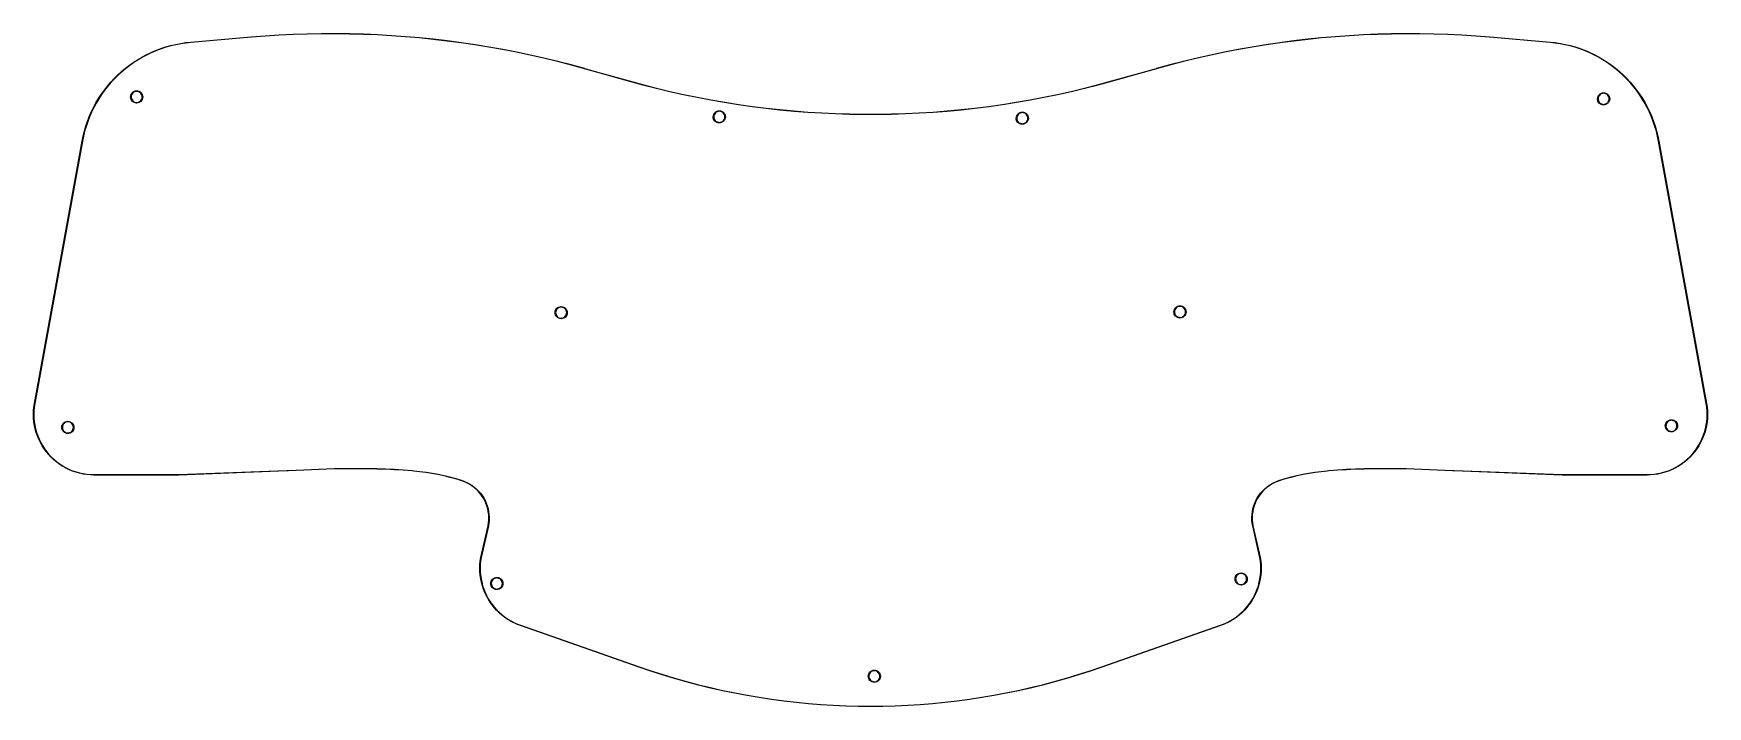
# Model space of a CAD drawing. Extents: x 0.2 to 11.6, y -6.3 to -1.7.
import ezdxf

# ---------------------------------------------------------------- set-up
doc = ezdxf.new("R2010")
doc.units = 0
doc.header["$MEASUREMENT"] = 0
doc.layers.add('BLACK', color=7, linetype='CONTINUOUS')

msp = doc.modelspace()

# ---------------------------------------------------------------- linework, layer by layer
at = {"layer": 'BLACK', "linetype": 'CONTINUOUS'}
for p, q in [((1.85137, -1.71912), (1.94727, -1.71449)), ((1.94734, -1.71628), (1.85147, -1.72091)), ((1.94727, -1.71449), (2.04322, -1.7113)), ((2.04327, -1.71308), (1.94734, -1.71628)), ((2.04322, -1.7113), (2.13921, -1.70954)), ((2.13923, -1.71133), (2.04327, -1.71308)), ((2.13921, -1.70954), (2.23522, -1.70922)), ((2.23521, -1.71101), (2.13923, -1.71133)), ((2.33118, -1.71213), (2.23521, -1.71101)), ((2.23522, -1.70922), (2.33122, -1.71034)), ((2.42713, -1.71469), (2.33118, -1.71213)), ((2.33122, -1.71034), (2.42719, -1.7129)), ((2.52303, -1.71868), (2.42713, -1.71469)), ((2.42719, -1.7129), (2.52312, -1.7169)), ((2.61885, -1.72411), (2.52303, -1.71868)), ((2.52312, -1.7169), (2.61897, -1.72233)), ((9.17788, -1.72233), (9.27373, -1.7169)), ((9.27382, -1.71868), (9.178, -1.72411)), ((9.27373, -1.7169), (9.36966, -1.7129)), ((9.36972, -1.71469), (9.27382, -1.71868)), ((9.36966, -1.7129), (9.46563, -1.71034)), ((9.46567, -1.71213), (9.36972, -1.71469)), ((9.46563, -1.71034), (9.56163, -1.70922)), ((9.56164, -1.71101), (9.46567, -1.71213)), ((9.56163, -1.70922), (9.65764, -1.70954)), ((9.65762, -1.71133), (9.56164, -1.71101)), ((9.75358, -1.71308), (9.65762, -1.71133)), ((9.65764, -1.70954), (9.75363, -1.7113)), ((9.84951, -1.71628), (9.75358, -1.71308)), ((9.75363, -1.7113), (9.84958, -1.71449)), ((9.94538, -1.72091), (9.84951, -1.71628)), ((9.84958, -1.71449), (9.94548, -1.71912)), ((0.976984, -1.83805), (1.00906, -1.82443)), ((1.00972, -1.82609), (0.977716, -1.83968)), ((1.00906, -1.82443), (1.04168, -1.81217)), ((1.04228, -1.81386), (1.00972, -1.82609)), ((1.04168, -1.81217), (1.07479, -1.8013)), ((1.07531, -1.80301), (1.04228, -1.81386)), ((1.07479, -1.8013), (1.10833, -1.79183)), ((1.10878, -1.79356), (1.07531, -1.80301)), ((1.10833, -1.79183), (1.14223, -1.78378)), ((1.14261, -1.78553), (1.10878, -1.79356)), ((1.14223, -1.78378), (1.17645, -1.77717)), ((1.17675, -1.77893), (1.14261, -1.78553)), ((1.17645, -1.77717), (1.21091, -1.772)), ((1.21114, -1.77377), (1.17675, -1.77893)), ((1.21091, -1.772), (1.24556, -1.76829)), ((1.24529, -1.77011), (1.21114, -1.77377)), ((1.24573, -1.77025), (1.24529, -1.77011)), ((1.24556, -1.76829), (1.65984, -1.73269)), ((1.24556, -1.76829), (1.24556, -1.76829)), ((1.66001, -1.73465), (1.24573, -1.77025)), ((1.65984, -1.73269), (1.75556, -1.72519)), ((1.66042, -1.73444), (1.66001, -1.73465)), ((1.75568, -1.72697), (1.66042, -1.73444)), ((1.75556, -1.72519), (1.85137, -1.71912)), ((1.85147, -1.72091), (1.75568, -1.72697)), ((2.71459, -1.73098), (2.61885, -1.72411)), ((2.61897, -1.72233), (2.71473, -1.7292)), ((2.81021, -1.73928), (2.71459, -1.73098)), ((2.71473, -1.7292), (2.81038, -1.7375)), ((2.9057, -1.74901), (2.81021, -1.73928)), ((2.81038, -1.7375), (2.90589, -1.74723)), ((3.00102, -1.76017), (2.9057, -1.74901)), ((2.90589, -1.74723), (3.00125, -1.75839)), ((3.09618, -1.77276), (3.00102, -1.76017)), ((3.00125, -1.75839), (3.09642, -1.77098)), ((3.19113, -1.78677), (3.09618, -1.77276)), ((3.09642, -1.77098), (3.1914, -1.785)), ((3.28586, -1.8022), (3.19113, -1.78677)), ((3.1914, -1.785), (3.28616, -1.80043)), ((3.38035, -1.81905), (3.28586, -1.8022)), ((3.28616, -1.80043), (3.38068, -1.81729)), ((3.47458, -1.83731), (3.38035, -1.81905)), ((3.38068, -1.81729), (3.47493, -1.83556)), ((8.32192, -1.83556), (8.41617, -1.81729)), ((8.4165, -1.81905), (8.32227, -1.83731)), ((8.41617, -1.81729), (8.51069, -1.80043)), ((8.51099, -1.8022), (8.4165, -1.81905)), ((8.51069, -1.80043), (8.60545, -1.785)), ((8.60572, -1.78677), (8.51099, -1.8022)), ((8.60545, -1.785), (8.70043, -1.77098)), ((8.70067, -1.77276), (8.60572, -1.78677)), ((8.70043, -1.77098), (8.7956, -1.75839)), ((8.79583, -1.76017), (8.70067, -1.77276)), ((8.7956, -1.75839), (8.89096, -1.74723)), ((8.89115, -1.74901), (8.79583, -1.76017)), ((8.89096, -1.74723), (8.98647, -1.7375)), ((8.98664, -1.73928), (8.89115, -1.74901)), ((8.98647, -1.7375), (9.08212, -1.7292)), ((9.08226, -1.73098), (8.98664, -1.73928)), ((9.08212, -1.7292), (9.17788, -1.72233)), ((9.178, -1.72411), (9.08226, -1.73098)), ((10.0412, -1.72697), (9.94538, -1.72091)), ((9.94548, -1.71912), (10.0413, -1.72519)), ((10.1364, -1.73444), (10.0412, -1.72697)), ((10.0413, -1.72519), (10.137, -1.73269)), ((10.1368, -1.73465), (10.1364, -1.73444)), ((10.5511, -1.77025), (10.1368, -1.73465)), ((10.137, -1.73269), (10.5513, -1.76829)), ((10.5516, -1.77011), (10.5511, -1.77025)), ((10.5513, -1.76829), (10.5859, -1.772)), ((10.5857, -1.77377), (10.5516, -1.77011)), ((10.6201, -1.77893), (10.5857, -1.77377)), ((10.5859, -1.772), (10.6204, -1.77717)), ((10.6542, -1.78553), (10.6201, -1.77893)), ((10.6204, -1.77717), (10.6546, -1.78378)), ((10.6881, -1.79356), (10.6542, -1.78553)), ((10.6546, -1.78378), (10.6885, -1.79183)), ((10.7215, -1.80301), (10.6881, -1.79356)), ((10.6885, -1.79183), (10.7221, -1.8013)), ((10.7546, -1.81386), (10.7215, -1.80301)), ((10.7221, -1.8013), (10.7552, -1.81217)), ((10.7871, -1.82609), (10.7546, -1.81386)), ((10.7552, -1.81217), (10.7878, -1.82443)), ((10.8191, -1.83968), (10.7871, -1.82609)), ((10.7878, -1.82443), (10.8199, -1.83805)), ((0.772328, -1.96919), (0.799066, -1.94685)), ((0.799066, -1.94685), (0.826721, -1.92564)), ((0.827777, -1.92708), (0.800182, -1.94824)), ((0.826721, -1.92564), (0.855245, -1.90562)), ((0.856239, -1.90711), (0.827777, -1.92708)), ((0.855245, -1.90562), (0.884585, -1.88682)), ((0.885516, -1.88834), (0.856239, -1.90711)), ((0.884585, -1.88682), (0.914691, -1.86927)), ((0.915557, -1.87083), (0.885516, -1.88834)), ((0.914691, -1.86927), (0.945509, -1.853)), ((0.946309, -1.8546), (0.915557, -1.87083)), ((0.945509, -1.853), (0.976984, -1.83805)), ((0.977716, -1.83968), (0.946309, -1.8546)), ((3.56852, -1.85698), (3.47458, -1.83731)), ((3.47493, -1.83556), (3.5689, -1.85523)), ((3.66216, -1.87806), (3.56852, -1.85698)), ((3.5689, -1.85523), (3.66256, -1.87632)), ((3.75547, -1.90054), (3.66216, -1.87806)), ((3.66256, -1.87632), (3.7559, -1.8988)), ((3.84843, -1.92441), (3.75547, -1.90054)), ((3.7559, -1.8988), (3.84889, -1.92268)), ((3.94061, -1.94956), (3.84843, -1.92441)), ((3.84889, -1.92268), (3.94151, -1.94795)), ((3.94151, -1.94795), (4.24842, -2.03416)), ((7.54843, -2.03416), (7.85534, -1.94795)), ((7.85534, -1.94795), (7.94796, -1.92268)), ((7.85534, -1.94795), (7.85534, -1.94795)), ((7.94842, -1.92441), (7.85624, -1.94956)), ((7.94796, -1.92268), (8.04095, -1.8988)), ((8.04138, -1.90054), (7.94842, -1.92441)), ((8.04095, -1.8988), (8.13429, -1.87632)), ((8.13469, -1.87806), (8.04138, -1.90054)), ((8.13429, -1.87632), (8.22795, -1.85523)), ((8.22833, -1.85698), (8.13469, -1.87806)), ((8.22795, -1.85523), (8.32192, -1.83556)), ((8.32227, -1.83731), (8.22833, -1.85698)), ((10.8505, -1.8546), (10.8191, -1.83968)), ((10.8199, -1.83805), (10.8513, -1.853)), ((10.8813, -1.87083), (10.8505, -1.8546)), ((10.8513, -1.853), (10.8822, -1.86927)), ((10.9113, -1.88834), (10.8813, -1.87083)), ((10.8822, -1.86927), (10.9123, -1.88682)), ((10.9406, -1.90711), (10.9113, -1.88834)), ((10.9123, -1.88682), (10.9416, -1.90562)), ((10.9691, -1.92708), (10.9406, -1.90711)), ((10.9416, -1.90562), (10.9701, -1.92564)), ((10.9967, -1.94824), (10.9691, -1.92708)), ((10.9701, -1.92564), (10.9978, -1.94685)), ((10.9978, -1.94685), (11.0245, -1.96919)), ((0.675465, -2.06922), (0.69808, -2.0427)), ((0.699413, -2.04389), (0.676848, -2.07035)), ((0.69808, -2.0427), (0.72179, -2.01716)), ((0.723072, -2.01841), (0.699413, -2.04389)), ((0.72179, -2.01716), (0.746554, -1.99265)), ((0.747783, -1.99394), (0.723072, -2.01841)), ((0.746554, -1.99265), (0.772328, -1.96919)), ((0.773501, -1.97054), (0.747783, -1.99394)), ((0.800182, -1.94824), (0.773501, -1.97054)), ((3.94098, -1.94985), (3.94061, -1.94956)), ((4.24788, -2.03606), (3.94098, -1.94985)), ((4.34003, -2.06116), (4.24788, -2.03606)), ((4.24842, -2.03416), (4.24879, -2.03446)), ((4.24879, -2.03446), (4.34048, -2.05944)), ((4.43256, -2.08483), (4.34003, -2.06116)), ((4.34048, -2.05944), (4.43298, -2.0831)), ((7.36387, -2.0831), (7.45637, -2.05944)), ((7.45682, -2.06116), (7.36429, -2.08483)), ((7.45637, -2.05944), (7.54806, -2.03446)), ((7.54897, -2.03606), (7.45682, -2.06116)), ((7.54806, -2.03446), (7.54843, -2.03416)), ((7.85587, -1.94985), (7.54897, -2.03606)), ((7.85624, -1.94956), (7.85587, -1.94985)), ((11.0233, -1.97054), (10.9967, -1.94824)), ((11.0491, -1.99394), (11.0233, -1.97054)), ((11.0245, -1.96919), (11.0503, -1.99265)), ((11.0738, -2.01841), (11.0491, -1.99394)), ((11.0503, -1.99265), (11.0751, -2.01716)), ((11.0974, -2.04389), (11.0738, -2.01841)), ((11.0751, -2.01716), (11.0988, -2.0427)), ((11.12, -2.07035), (11.0974, -2.04389)), ((11.0988, -2.0427), (11.1214, -2.06922)), ((0.596739, -2.18406), (0.614589, -2.15413)), ((0.616102, -2.15508), (0.598291, -2.18494)), ((0.614589, -2.15413), (0.633683, -2.12498)), ((0.635155, -2.12599), (0.616102, -2.15508)), ((0.633683, -2.12498), (0.653987, -2.09666)), ((0.655416, -2.09773), (0.635155, -2.12599)), ((0.653987, -2.09666), (0.675465, -2.06922)), ((0.676848, -2.07035), (0.655416, -2.09773)), ((0.833617, -2.14233), (0.834522, -2.13427)), ((0.833621, -2.14239), (0.833617, -2.14233)), ((0.834296, -2.15042), (0.833621, -2.14239)), ((0.836533, -2.15822), (0.834296, -2.15042)), ((0.834522, -2.13427), (0.836976, -2.12653)), ((0.840243, -2.16544), (0.836533, -2.15822)), ((0.836976, -2.12653), (0.840885, -2.11942)), ((0.838194, -2.13505), (0.837371, -2.14239)), ((0.837371, -2.14239), (0.837989, -2.14974)), ((0.837989, -2.14974), (0.840024, -2.15684)), ((0.840427, -2.12801), (0.838194, -2.13505)), ((0.840024, -2.15684), (0.843399, -2.16341)), ((0.845284, -2.1718), (0.840243, -2.16544)), ((0.843984, -2.12154), (0.840427, -2.12801)), ((0.840885, -2.11942), (0.846102, -2.1132)), ((0.843399, -2.16341), (0.847985, -2.16919)), ((0.848729, -2.11589), (0.843984, -2.12154)), ((0.851464, -2.17706), (0.845284, -2.1718)), ((0.846102, -2.1132), (0.852427, -2.10812)), ((0.847985, -2.16919), (0.853607, -2.17398)), ((0.854483, -2.11126), (0.848729, -2.11589)), ((0.858549, -2.18102), (0.851464, -2.17706)), ((0.852427, -2.10812), (0.859619, -2.10436)), ((0.853607, -2.17398), (0.860052, -2.17758)), ((0.861026, -2.10784), (0.854483, -2.11126)), ((0.859619, -2.10436), (0.867405, -2.10207)), ((0.868108, -2.10575), (0.861026, -2.10784)), ((0.867405, -2.10207), (0.875487, -2.10133)), ((0.875461, -2.10509), (0.868108, -2.10575)), ((0.882803, -2.10586), (0.875461, -2.10509)), ((0.875487, -2.10133), (0.883558, -2.10218)), ((0.889856, -2.10804), (0.882803, -2.10586)), ((0.883558, -2.10218), (0.891311, -2.10458)), ((0.888877, -2.17818), (0.895467, -2.17485)), ((0.896351, -2.11155), (0.889856, -2.10804)), ((0.891311, -2.10458), (0.89845, -2.10844)), ((0.895467, -2.17485), (0.901284, -2.17031)), ((0.902039, -2.11626), (0.896351, -2.11155)), ((0.903874, -2.17303), (0.897479, -2.17802)), ((0.89845, -2.10844), (0.904704, -2.11361)), ((0.901284, -2.17031), (0.906109, -2.16472)), ((0.906705, -2.12198), (0.902039, -2.11626)), ((0.909177, -2.16688), (0.903874, -2.17303)), ((0.904704, -2.11361), (0.909833, -2.1199)), ((0.906109, -2.16472), (0.909755, -2.1583)), ((0.910172, -2.1285), (0.906705, -2.12198)), ((0.913186, -2.15983), (0.909177, -2.16688)), ((0.909755, -2.1583), (0.912086, -2.15129)), ((0.909833, -2.1199), (0.913643, -2.12707)), ((0.912305, -2.13557), (0.910172, -2.1285)), ((0.912086, -2.15129), (0.913011, -2.14397)), ((0.913026, -2.14291), (0.912305, -2.13557)), ((0.913011, -2.14397), (0.913026, -2.14291)), ((0.915747, -2.15213), (0.913186, -2.15983)), ((0.913643, -2.12707), (0.915989, -2.13484)), ((0.916765, -2.14407), (0.915747, -2.15213)), ((0.915989, -2.13484), (0.916781, -2.14291)), ((0.916781, -2.14291), (0.916765, -2.14407)), ((4.52544, -2.10704), (4.43256, -2.08483)), ((4.43298, -2.0831), (4.52584, -2.1053)), ((4.61866, -2.12779), (4.52544, -2.10704)), ((4.52584, -2.1053), (4.61904, -2.12605)), ((4.7122, -2.14709), (4.61866, -2.12779)), ((4.61904, -2.12605), (4.71255, -2.14534)), ((4.80603, -2.16492), (4.7122, -2.14709)), ((4.71255, -2.14534), (4.80634, -2.16316)), ((4.90012, -2.18128), (4.80603, -2.16492)), ((4.80634, -2.16316), (4.90041, -2.17952)), ((6.89644, -2.17952), (6.99051, -2.16316)), ((6.99082, -2.16492), (6.89673, -2.18128)), ((6.99051, -2.16316), (7.0843, -2.14534)), ((7.08465, -2.14709), (6.99082, -2.16492)), ((7.0843, -2.14534), (7.17781, -2.12605)), ((7.17819, -2.12779), (7.08465, -2.14709)), ((7.17781, -2.12605), (7.27101, -2.1053)), ((7.27141, -2.10704), (7.17819, -2.12779)), ((7.27101, -2.1053), (7.36387, -2.0831)), ((7.36429, -2.08483), (7.27141, -2.10704)), ((10.8751, -2.15532), (10.876, -2.14726)), ((10.8751, -2.15538), (10.8751, -2.15532)), ((10.8758, -2.16341), (10.8751, -2.15538)), ((10.878, -2.17121), (10.8758, -2.16341)), ((10.876, -2.14726), (10.8785, -2.13952)), ((10.8817, -2.17843), (10.878, -2.17121)), ((10.8785, -2.13952), (10.8824, -2.13241)), ((10.8797, -2.14804), (10.8789, -2.15538)), ((10.8789, -2.15538), (10.8795, -2.16273)), ((10.8795, -2.16273), (10.8815, -2.16983)), ((10.8819, -2.141), (10.8797, -2.14804)), ((10.8815, -2.16983), (10.8849, -2.1764)), ((10.8855, -2.13453), (10.8819, -2.141)), ((10.8824, -2.13241), (10.8876, -2.12619)), ((10.8849, -2.1764), (10.8895, -2.18218)), ((10.8902, -2.12888), (10.8855, -2.13453)), ((10.8876, -2.12619), (10.8939, -2.12111)), ((10.896, -2.12425), (10.8902, -2.12888)), ((10.8939, -2.12111), (10.9011, -2.11735)), ((10.9025, -2.12083), (10.896, -2.12425)), ((10.9011, -2.11735), (10.9089, -2.11506)), ((10.9096, -2.11875), (10.9025, -2.12083)), ((10.9089, -2.11506), (10.917, -2.11432)), ((10.9169, -2.11808), (10.9096, -2.11875)), ((10.9243, -2.11885), (10.9169, -2.11808)), ((10.917, -2.11432), (10.925, -2.11517)), ((10.9313, -2.12103), (10.9243, -2.11885)), ((10.925, -2.11517), (10.9328, -2.11757)), ((10.9378, -2.12454), (10.9313, -2.12103)), ((10.9328, -2.11757), (10.9399, -2.12143)), ((10.9435, -2.12925), (10.9378, -2.12454)), ((10.9399, -2.12143), (10.9462, -2.1266)), ((10.9482, -2.13497), (10.9435, -2.12925)), ((10.9462, -2.1266), (10.9513, -2.13289)), ((10.9476, -2.17771), (10.9512, -2.17129)), ((10.9517, -2.14149), (10.9482, -2.13497)), ((10.9547, -2.17282), (10.9507, -2.17988)), ((10.9512, -2.17129), (10.9536, -2.16429)), ((10.9513, -2.13289), (10.9551, -2.14006)), ((10.9538, -2.14856), (10.9517, -2.14149)), ((10.9536, -2.16429), (10.9545, -2.15696)), ((10.9545, -2.15591), (10.9538, -2.14856)), ((10.9545, -2.15696), (10.9545, -2.15591)), ((10.9572, -2.16512), (10.9547, -2.17282)), ((10.9551, -2.14006), (10.9575, -2.14783)), ((10.9583, -2.15707), (10.9572, -2.16512)), ((10.9575, -2.14783), (10.9583, -2.15591)), ((10.9583, -2.15591), (10.9583, -2.15707)), ((11.1414, -2.09773), (11.12, -2.07035)), ((11.1214, -2.06922), (11.1429, -2.09666)), ((11.1617, -2.12599), (11.1414, -2.09773)), ((11.1429, -2.09666), (11.1632, -2.12498)), ((11.1807, -2.15508), (11.1617, -2.12599)), ((11.1632, -2.12498), (11.1823, -2.15413)), ((11.1986, -2.18494), (11.1807, -2.15508)), ((11.1823, -2.15413), (11.2001, -2.18406)), ((0.538375, -2.31048), (0.550956, -2.27798)), ((0.552607, -2.27866), (0.540053, -2.31108)), ((0.550956, -2.27798), (0.564894, -2.24604)), ((0.566515, -2.24679), (0.552607, -2.27866)), ((0.564894, -2.24604), (0.580164, -2.21471)), ((0.581752, -2.21553), (0.566515, -2.24679)), ((0.580164, -2.21471), (0.596739, -2.18406)), ((0.598291, -2.18494), (0.581752, -2.21553)), ((0.866267, -2.18353), (0.858549, -2.18102)), ((0.860052, -2.17758), (0.867074, -2.17986)), ((0.874326, -2.18449), (0.866267, -2.18353)), ((0.867074, -2.17986), (0.874405, -2.18073)), ((0.882418, -2.18387), (0.874326, -2.18449)), ((0.874405, -2.18073), (0.881766, -2.18017)), ((0.881766, -2.18017), (0.888877, -2.17818)), ((0.890235, -2.18168), (0.882418, -2.18387)), ((0.897479, -2.17802), (0.890235, -2.18168)), ((4.82181, -2.27855), (4.82271, -2.27049)), ((4.82181, -2.27861), (4.82181, -2.27855)), ((4.82249, -2.28664), (4.82181, -2.27861)), ((4.82472, -2.29444), (4.82249, -2.28664)), ((4.82271, -2.27049), (4.82516, -2.26275)), ((4.82516, -2.26275), (4.82907, -2.25564)), ((4.82638, -2.27127), (4.82556, -2.27861)), ((4.82556, -2.27861), (4.82618, -2.28596)), ((4.82618, -2.28596), (4.82821, -2.29306)), ((4.82862, -2.26423), (4.82638, -2.27127)), ((4.83217, -2.25776), (4.82862, -2.26423)), ((4.82907, -2.25564), (4.83429, -2.24942)), ((4.83692, -2.25211), (4.83217, -2.25776)), ((4.83429, -2.24942), (4.84062, -2.24434)), ((4.84267, -2.24748), (4.83692, -2.25211)), ((4.84062, -2.24434), (4.84781, -2.24058)), ((4.84921, -2.24406), (4.84267, -2.24748)), ((4.84781, -2.24058), (4.85559, -2.23829)), ((4.8563, -2.24197), (4.84921, -2.24406)), ((4.85559, -2.23829), (4.86368, -2.23755)), ((4.86365, -2.24131), (4.8563, -2.24197)), ((4.87099, -2.24208), (4.86365, -2.24131)), ((4.86368, -2.23755), (4.87175, -2.2384)), ((4.87805, -2.24426), (4.87099, -2.24208)), ((4.87175, -2.2384), (4.8795, -2.2408)), ((4.88454, -2.24777), (4.87805, -2.24426)), ((4.8795, -2.2408), (4.88664, -2.24466)), ((4.89023, -2.25248), (4.88454, -2.24777)), ((4.88664, -2.24466), (4.89289, -2.24983)), ((4.89489, -2.2582), (4.89023, -2.25248)), ((4.89289, -2.24983), (4.89802, -2.25612)), ((4.89836, -2.26472), (4.89489, -2.2582)), ((4.89794, -2.29452), (4.90027, -2.28751)), ((4.89802, -2.25612), (4.90183, -2.26329)), ((4.90049, -2.27179), (4.89836, -2.26472)), ((4.99446, -2.19616), (4.90012, -2.18128)), ((4.90027, -2.28751), (4.9012, -2.28019)), ((4.90041, -2.17952), (4.99472, -2.1944)), ((4.90121, -2.27913), (4.90049, -2.27179)), ((4.9012, -2.28019), (4.90121, -2.27913)), ((4.90394, -2.28835), (4.90137, -2.29605)), ((4.90183, -2.26329), (4.90418, -2.27106)), ((4.90495, -2.28029), (4.90394, -2.28835)), ((4.90418, -2.27106), (4.90497, -2.27913)), ((4.90497, -2.27913), (4.90495, -2.28029)), ((5.08902, -2.20956), (4.99446, -2.19616)), ((4.99472, -2.1944), (5.08925, -2.2078)), ((5.18377, -2.22149), (5.08902, -2.20956)), ((5.08925, -2.2078), (5.18398, -2.21972)), ((5.27871, -2.23193), (5.18377, -2.22149)), ((5.18398, -2.21972), (5.27889, -2.23016)), ((5.37379, -2.24088), (5.27871, -2.23193)), ((5.27889, -2.23016), (5.37394, -2.23911)), ((5.469, -2.24835), (5.37379, -2.24088)), ((5.37394, -2.23911), (5.46913, -2.24657)), ((5.56432, -2.25432), (5.469, -2.24835)), ((5.46913, -2.24657), (5.56442, -2.25254)), ((5.65972, -2.2588), (5.56432, -2.25432)), ((5.56442, -2.25254), (5.65979, -2.25702)), ((5.75518, -2.26179), (5.65972, -2.2588)), ((5.65979, -2.25702), (5.75522, -2.26001)), ((5.85067, -2.26329), (5.75518, -2.26179)), ((5.75522, -2.26001), (5.85069, -2.2615)), ((5.94618, -2.26329), (5.85067, -2.26329)), ((5.85069, -2.2615), (5.94616, -2.2615)), ((5.94616, -2.2615), (6.04163, -2.26001)), ((6.04167, -2.26179), (5.94618, -2.26329)), ((6.04163, -2.26001), (6.13706, -2.25702)), ((6.13713, -2.2588), (6.04167, -2.26179)), ((6.13706, -2.25702), (6.23243, -2.25254)), ((6.23253, -2.25432), (6.13713, -2.2588)), ((6.23243, -2.25254), (6.32772, -2.24657)), ((6.32785, -2.24835), (6.23253, -2.25432)), ((6.32772, -2.24657), (6.42291, -2.23911)), ((6.42306, -2.24088), (6.32785, -2.24835)), ((6.42291, -2.23911), (6.51796, -2.23016)), ((6.51814, -2.23193), (6.42306, -2.24088)), ((6.51796, -2.23016), (6.61287, -2.21972)), ((6.61308, -2.22149), (6.51814, -2.23193)), ((6.61287, -2.21972), (6.7076, -2.2078)), ((6.70783, -2.20956), (6.61308, -2.22149)), ((6.7076, -2.2078), (6.80213, -2.1944)), ((6.80239, -2.19616), (6.70783, -2.20956)), ((6.80213, -2.1944), (6.89644, -2.17952)), ((6.89673, -2.18128), (6.80239, -2.19616)), ((6.89582, -2.28761), (6.89673, -2.27954)), ((6.89583, -2.28766), (6.89582, -2.28761)), ((6.8965, -2.2957), (6.89583, -2.28766)), ((6.89673, -2.27954), (6.89918, -2.27181)), ((6.89918, -2.27181), (6.90309, -2.2647)), ((6.9004, -2.28032), (6.89958, -2.28766)), ((6.89958, -2.28766), (6.90019, -2.29502)), ((6.90263, -2.27329), (6.9004, -2.28032)), ((6.90619, -2.26682), (6.90263, -2.27329)), ((6.90309, -2.2647), (6.90831, -2.25848)), ((6.91093, -2.26116), (6.90619, -2.26682)), ((6.90831, -2.25848), (6.91463, -2.25339)), ((6.91669, -2.25653), (6.91093, -2.26116)), ((6.91463, -2.25339), (6.92182, -2.24963)), ((6.92323, -2.25311), (6.91669, -2.25653)), ((6.92182, -2.24963), (6.92961, -2.24734)), ((6.93031, -2.25103), (6.92323, -2.25311)), ((6.92961, -2.24734), (6.93769, -2.24661)), ((6.93767, -2.25036), (6.93031, -2.25103)), ((6.94501, -2.25113), (6.93767, -2.25036)), ((6.93769, -2.24661), (6.94576, -2.24745)), ((6.95206, -2.25332), (6.94501, -2.25113)), ((6.94576, -2.24745), (6.95352, -2.24985)), ((6.95856, -2.25683), (6.95206, -2.25332)), ((6.95352, -2.24985), (6.96066, -2.25371)), ((6.96424, -2.26153), (6.95856, -2.25683)), ((6.96066, -2.25371), (6.96691, -2.25889)), ((6.96891, -2.26725), (6.96424, -2.26153)), ((6.96691, -2.25889), (6.97204, -2.26518)), ((6.97238, -2.27377), (6.96891, -2.26725)), ((6.97204, -2.26518), (6.97585, -2.27234)), ((6.97451, -2.28084), (6.97238, -2.27377)), ((6.97429, -2.29657), (6.97522, -2.28925)), ((6.97523, -2.28819), (6.97451, -2.28084)), ((6.97522, -2.28925), (6.97523, -2.28819)), ((6.97585, -2.27234), (6.97819, -2.28011)), ((6.97897, -2.28935), (6.97795, -2.2974)), ((6.97819, -2.28011), (6.97899, -2.28819)), ((6.97899, -2.28819), (6.97897, -2.28935)), ((10.8868, -2.18479), (10.8817, -2.17843)), ((10.893, -2.19005), (10.8868, -2.18479)), ((10.8895, -2.18218), (10.8951, -2.18697)), ((10.9, -2.19401), (10.893, -2.19005)), ((10.8951, -2.18697), (10.9015, -2.19057)), ((10.9078, -2.19652), (10.9, -2.19401)), ((10.9015, -2.19057), (10.9086, -2.19285)), ((10.9158, -2.19748), (10.9078, -2.19652)), ((10.9086, -2.19285), (10.9159, -2.19373)), ((10.9239, -2.19686), (10.9158, -2.19748)), ((10.9159, -2.19373), (10.9233, -2.19316)), ((10.9233, -2.19316), (10.9304, -2.19117)), ((10.9317, -2.19468), (10.9239, -2.19686)), ((10.9304, -2.19117), (10.937, -2.18785)), ((10.939, -2.19102), (10.9317, -2.19468)), ((10.937, -2.18785), (10.9428, -2.1833)), ((10.9454, -2.18602), (10.939, -2.19102)), ((10.9428, -2.1833), (10.9476, -2.17771)), ((10.9507, -2.17988), (10.9454, -2.18602)), ((11.2151, -2.21553), (11.1986, -2.18494)), ((11.2001, -2.18406), (11.2167, -2.21471)), ((11.2303, -2.24679), (11.2151, -2.21553)), ((11.2167, -2.21471), (11.232, -2.24604)), ((11.2442, -2.27866), (11.2303, -2.24679)), ((11.232, -2.24604), (11.2459, -2.27798)), ((11.2568, -2.31108), (11.2442, -2.27866)), ((11.2459, -2.27798), (11.2585, -2.31048)), ((0.508983, -2.41074), (0.51737, -2.37691)), ((0.519093, -2.37738), (0.510724, -2.41113)), ((0.51737, -2.37691), (0.527173, -2.34347)), ((0.528875, -2.34401), (0.519093, -2.37738)), ((0.527173, -2.34347), (0.538375, -2.31048)), ((0.540053, -2.31108), (0.528875, -2.34401)), ((4.82843, -2.30166), (4.82472, -2.29444)), ((4.82821, -2.29306), (4.83159, -2.29963)), ((4.83347, -2.30802), (4.82843, -2.30166)), ((4.83159, -2.29963), (4.83617, -2.30541)), ((4.83965, -2.31328), (4.83347, -2.30802)), ((4.83617, -2.30541), (4.8418, -2.3102)), ((4.84674, -2.31724), (4.83965, -2.31328)), ((4.8418, -2.3102), (4.84824, -2.3138)), ((4.85446, -2.31975), (4.84674, -2.31724)), ((4.84824, -2.3138), (4.85526, -2.31608)), ((4.86251, -2.32071), (4.85446, -2.31975)), ((4.85526, -2.31608), (4.86259, -2.31695)), ((4.87061, -2.32009), (4.86251, -2.32071)), ((4.86259, -2.31695), (4.86995, -2.31639)), ((4.86995, -2.31639), (4.87707, -2.3144)), ((4.87842, -2.3179), (4.87061, -2.32009)), ((4.87707, -2.3144), (4.88366, -2.31107)), ((4.88567, -2.31424), (4.87842, -2.3179)), ((4.88366, -2.31107), (4.88947, -2.30653)), ((4.89206, -2.30925), (4.88567, -2.31424)), ((4.88947, -2.30653), (4.8943, -2.30094)), ((4.89737, -2.3031), (4.89206, -2.30925)), ((4.8943, -2.30094), (4.89794, -2.29452)), ((4.90137, -2.29605), (4.89737, -2.3031)), ((6.89874, -2.3035), (6.8965, -2.2957)), ((6.90245, -2.31072), (6.89874, -2.3035)), ((6.90019, -2.29502), (6.90223, -2.30211)), ((6.90223, -2.30211), (6.9056, -2.30868)), ((6.90749, -2.31708), (6.90245, -2.31072)), ((6.9056, -2.30868), (6.91019, -2.31447)), ((6.91367, -2.32234), (6.90749, -2.31708)), ((6.91019, -2.31447), (6.91581, -2.31925)), ((6.92075, -2.32629), (6.91367, -2.32234)), ((6.91581, -2.31925), (6.92226, -2.32285)), ((6.92847, -2.3288), (6.92075, -2.32629)), ((6.92226, -2.32285), (6.92928, -2.32514)), ((6.93653, -2.32976), (6.92847, -2.3288)), ((6.92928, -2.32514), (6.93661, -2.32601)), ((6.94462, -2.32914), (6.93653, -2.32976)), ((6.93661, -2.32601), (6.94397, -2.32544)), ((6.94397, -2.32544), (6.95108, -2.32346)), ((6.95244, -2.32696), (6.94462, -2.32914)), ((6.95108, -2.32346), (6.95767, -2.32013)), ((6.95968, -2.3233), (6.95244, -2.32696)), ((6.95767, -2.32013), (6.96349, -2.31558)), ((6.96608, -2.3183), (6.95968, -2.3233)), ((6.96349, -2.31558), (6.96831, -2.30999)), ((6.97138, -2.31216), (6.96608, -2.3183)), ((6.96831, -2.30999), (6.97196, -2.30358)), ((6.97539, -2.3051), (6.97138, -2.31216)), ((6.97196, -2.30358), (6.97429, -2.29657)), ((6.97795, -2.2974), (6.97539, -2.3051)), ((11.268, -2.34401), (11.2568, -2.31108)), ((11.2585, -2.31048), (11.2697, -2.34347)), ((11.2778, -2.37738), (11.268, -2.34401)), ((11.2697, -2.34347), (11.2795, -2.37691)), ((11.2861, -2.41113), (11.2778, -2.37738)), ((11.2795, -2.37691), (11.2879, -2.41074)), ((0.17562, -4.23951), (0.502026, -2.44488)), ((0.503963, -2.44524), (0.177556, -4.23987)), ((0.502026, -2.44488), (0.508983, -2.41074)), ((0.510724, -2.41113), (0.503867, -2.44479)), ((0.503867, -2.44479), (0.503963, -2.44524)), ((11.293, -2.44479), (11.2861, -2.41113)), ((11.2879, -2.41074), (11.2948, -2.44488)), ((11.2929, -2.44524), (11.293, -2.44479)), ((11.6193, -4.23987), (11.2929, -2.44524)), ((11.2948, -2.44488), (11.6212, -4.23951)), ((3.73928, -3.61753), (3.74018, -3.60946)), ((3.73928, -3.61758), (3.73928, -3.61753)), ((3.73996, -3.62562), (3.73928, -3.61758)), ((3.74219, -3.63342), (3.73996, -3.62562)), ((3.74018, -3.60946), (3.74264, -3.60173)), ((3.7459, -3.64064), (3.74219, -3.63342)), ((3.74264, -3.60173), (3.74655, -3.59462)), ((3.74385, -3.61025), (3.74303, -3.61758)), ((3.74303, -3.61758), (3.74365, -3.62494)), ((3.74365, -3.62494), (3.74568, -3.63204)), ((3.74609, -3.60321), (3.74385, -3.61025)), ((3.74568, -3.63204), (3.74906, -3.6386)), ((3.75094, -3.647), (3.7459, -3.64064)), ((3.74964, -3.59674), (3.74609, -3.60321)), ((3.74655, -3.59462), (3.75176, -3.5884)), ((3.74906, -3.6386), (3.75365, -3.64439)), ((3.75439, -3.59108), (3.74964, -3.59674)), ((3.75712, -3.65226), (3.75094, -3.647)), ((3.75176, -3.5884), (3.75809, -3.58331)), ((3.75365, -3.64439), (3.75927, -3.64917)), ((3.76014, -3.58646), (3.75439, -3.59108)), ((3.76421, -3.65622), (3.75712, -3.65226)), ((3.75809, -3.58331), (3.76528, -3.57955)), ((3.75927, -3.64917), (3.76571, -3.65278)), ((3.76669, -3.58304), (3.76014, -3.58646)), ((3.77193, -3.65872), (3.76421, -3.65622)), ((3.76528, -3.57955), (3.77307, -3.57726)), ((3.76571, -3.65278), (3.77273, -3.65506)), ((3.77377, -3.58095), (3.76669, -3.58304)), ((3.77999, -3.65969), (3.77193, -3.65872)), ((3.77273, -3.65506), (3.78006, -3.65593)), ((3.77307, -3.57726), (3.78115, -3.57653)), ((3.78112, -3.58028), (3.77377, -3.58095)), ((3.78808, -3.65906), (3.77999, -3.65969)), ((3.78006, -3.65593), (3.78743, -3.65536)), ((3.78846, -3.58105), (3.78112, -3.58028)), ((3.78115, -3.57653), (3.78922, -3.57738)), ((3.78743, -3.65536), (3.79454, -3.65338)), ((3.79589, -3.65688), (3.78808, -3.65906)), ((3.79552, -3.58324), (3.78846, -3.58105)), ((3.78922, -3.57738), (3.79697, -3.57978)), ((3.79454, -3.65338), (3.80113, -3.65005)), ((3.80201, -3.58675), (3.79552, -3.58324)), ((3.80314, -3.65322), (3.79589, -3.65688)), ((3.79697, -3.57978), (3.80411, -3.58364)), ((3.80113, -3.65005), (3.80694, -3.6455)), ((3.8077, -3.59145), (3.80201, -3.58675)), ((3.80953, -3.64822), (3.80314, -3.65322)), ((3.80411, -3.58364), (3.81036, -3.58881)), ((3.80694, -3.6455), (3.81177, -3.63992)), ((3.81237, -3.59718), (3.8077, -3.59145)), ((3.81484, -3.64208), (3.80953, -3.64822)), ((3.81036, -3.58881), (3.81549, -3.5951)), ((3.81177, -3.63992), (3.81542, -3.6335)), ((3.81583, -3.60369), (3.81237, -3.59718)), ((3.81885, -3.63502), (3.81484, -3.64208)), ((3.81542, -3.6335), (3.81775, -3.62649)), ((3.81549, -3.5951), (3.8193, -3.60226)), ((3.81797, -3.61076), (3.81583, -3.60369)), ((3.81775, -3.62649), (3.81867, -3.61917)), ((3.81869, -3.61811), (3.81797, -3.61076)), ((3.81867, -3.61917), (3.81869, -3.61811)), ((3.82141, -3.62732), (3.81885, -3.63502)), ((3.8193, -3.60226), (3.82165, -3.61003)), ((3.82242, -3.61927), (3.82141, -3.62732)), ((3.82165, -3.61003), (3.82244, -3.61811)), ((3.82244, -3.61811), (3.82242, -3.61927)), ((7.97522, -3.61241), (7.97613, -3.60432)), ((7.97523, -3.61246), (7.97522, -3.61241)), ((7.97591, -3.62052), (7.97523, -3.61246)), ((7.97815, -3.62835), (7.97591, -3.62052)), ((7.97613, -3.60432), (7.97859, -3.59656)), ((7.98187, -3.63559), (7.97815, -3.62835)), ((7.97859, -3.59656), (7.98251, -3.58943)), ((7.9798, -3.6051), (7.97898, -3.61246)), ((7.97898, -3.61246), (7.9796, -3.61984)), ((7.9796, -3.61984), (7.98164, -3.62696)), ((7.98204, -3.59804), (7.9798, -3.6051)), ((7.98164, -3.62696), (7.98503, -3.63355)), ((7.98693, -3.64197), (7.98187, -3.63559)), ((7.98561, -3.59155), (7.98204, -3.59804)), ((7.98251, -3.58943), (7.98775, -3.58319)), ((7.98503, -3.63355), (7.98963, -3.63936)), ((7.99037, -3.58587), (7.98561, -3.59155)), ((7.99313, -3.64724), (7.98693, -3.64197)), ((7.98775, -3.58319), (7.99409, -3.57809)), ((7.98963, -3.63936), (7.99527, -3.64416)), ((7.99615, -3.58123), (7.99037, -3.58587)), ((8.00023, -3.65121), (7.99313, -3.64724)), ((7.99409, -3.57809), (8.0013, -3.57432)), ((7.99527, -3.64416), (8.00173, -3.64777)), ((8.00271, -3.5778), (7.99615, -3.58123)), ((8.00797, -3.65373), (8.00023, -3.65121)), ((8.0013, -3.57432), (8.00911, -3.57202)), ((8.00173, -3.64777), (8.00878, -3.65006)), ((8.00982, -3.57571), (8.00271, -3.5778)), ((8.01606, -3.65469), (8.00797, -3.65373)), ((8.00878, -3.65006), (8.01613, -3.65094)), ((8.00911, -3.57202), (8.01722, -3.57128)), ((8.01719, -3.57504), (8.00982, -3.57571)), ((8.02417, -3.65407), (8.01606, -3.65469)), ((8.01613, -3.65094), (8.02352, -3.65037)), ((8.02456, -3.57581), (8.01719, -3.57504)), ((8.01722, -3.57128), (8.02532, -3.57214)), ((8.02352, -3.65037), (8.03065, -3.64838)), ((8.03201, -3.65188), (8.02417, -3.65407)), ((8.03164, -3.578), (8.02456, -3.57581)), ((8.02532, -3.57214), (8.03309, -3.57454)), ((8.03065, -3.64838), (8.03727, -3.64504)), ((8.03815, -3.58153), (8.03164, -3.578)), ((8.03928, -3.64821), (8.03201, -3.65188)), ((8.03309, -3.57454), (8.04025, -3.57841)), ((8.03727, -3.64504), (8.0431, -3.64048)), ((8.04386, -3.58625), (8.03815, -3.58153)), ((8.04569, -3.6432), (8.03928, -3.64821)), ((8.04025, -3.57841), (8.04652, -3.5836)), ((8.0431, -3.64048), (8.04794, -3.63487)), ((8.04854, -3.59199), (8.04386, -3.58625)), ((8.05101, -3.63703), (8.04569, -3.6432)), ((8.04652, -3.5836), (8.05167, -3.58991)), ((8.04794, -3.63487), (8.0516, -3.62843)), ((8.05202, -3.59853), (8.04854, -3.59199)), ((8.05503, -3.62996), (8.05101, -3.63703)), ((8.0516, -3.62843), (8.05394, -3.6214)), ((8.05167, -3.58991), (8.05549, -3.5971)), ((8.05416, -3.60562), (8.05202, -3.59853)), ((8.05394, -3.6214), (8.05487, -3.61405)), ((8.05488, -3.61299), (8.05416, -3.60562)), ((8.05487, -3.61405), (8.05488, -3.61299)), ((8.0576, -3.62223), (8.05503, -3.62996)), ((8.05549, -3.5971), (8.05784, -3.60489)), ((8.05862, -3.61416), (8.0576, -3.62223)), ((8.05784, -3.60489), (8.05864, -3.61299)), ((8.05864, -3.61299), (8.05862, -3.61416)), ((0.171889, -4.26425), (0.17562, -4.23951)), ((0.17562, -4.23951), (0.17562, -4.23951)), ((11.6212, -4.23951), (11.625, -4.26425)), ((0.168932, -4.31416), (0.169657, -4.28916)), ((0.169716, -4.33916), (0.168932, -4.31416)), ((0.169657, -4.28916), (0.171889, -4.26425)), ((0.172008, -4.36406), (0.169716, -4.33916)), ((0.171434, -4.28926), (0.170712, -4.31416)), ((0.170712, -4.31416), (0.171493, -4.33905)), ((0.173656, -4.26446), (0.171434, -4.28926)), ((0.171493, -4.33905), (0.173775, -4.36385)), ((0.177308, -4.24025), (0.173656, -4.26446)), ((0.177556, -4.23987), (0.177308, -4.24025)), ((0.177308, -4.24025), (0.177308, -4.24025)), ((11.3579, -4.35733), (11.3651, -4.35357)), ((11.3651, -4.35357), (11.3729, -4.35128)), ((11.3729, -4.35128), (11.381, -4.35054)), ((11.381, -4.3543), (11.3736, -4.35497)), ((11.381, -4.35054), (11.3891, -4.35139)), ((11.3883, -4.35507), (11.381, -4.3543)), ((11.3891, -4.35139), (11.3968, -4.35379)), ((11.3968, -4.35379), (11.404, -4.35765)), ((11.6195, -4.24025), (11.6193, -4.23987)), ((11.6232, -4.26446), (11.6195, -4.24025)), ((11.6231, -4.36385), (11.6254, -4.33905)), ((11.6254, -4.28926), (11.6232, -4.26446)), ((11.6271, -4.33916), (11.6248, -4.36406)), ((11.625, -4.26425), (11.6272, -4.28916)), ((11.6261, -4.31416), (11.6254, -4.28926)), ((11.6254, -4.33905), (11.6261, -4.31416)), ((11.6279, -4.31416), (11.6271, -4.33916)), ((11.6272, -4.28916), (11.6279, -4.31416)), ((0.175798, -4.38879), (0.172008, -4.36406)), ((0.173775, -4.36385), (0.177549, -4.38846)), ((0.181073, -4.41324), (0.175798, -4.38879)), ((0.177549, -4.38846), (0.182801, -4.41281)), ((0.187813, -4.43732), (0.181073, -4.41324)), ((0.182801, -4.41281), (0.189512, -4.43679)), ((0.195994, -4.46096), (0.187813, -4.43732)), ((0.189512, -4.43679), (0.197658, -4.46032)), ((0.205586, -4.48406), (0.195994, -4.46096)), ((0.197658, -4.46032), (0.207209, -4.48332)), ((0.362751, -4.40218), (0.363656, -4.39411)), ((0.362755, -4.40223), (0.362751, -4.40218)), ((0.36343, -4.41026), (0.362755, -4.40223)), ((0.365667, -4.41806), (0.36343, -4.41026)), ((0.363656, -4.39411), (0.366109, -4.38637)), ((0.369377, -4.42528), (0.365667, -4.41806)), ((0.366109, -4.38637), (0.370019, -4.37926)), ((0.367328, -4.39489), (0.366505, -4.40223)), ((0.366505, -4.40223), (0.367123, -4.40958)), ((0.367123, -4.40958), (0.369158, -4.41668)), ((0.369561, -4.38785), (0.367328, -4.39489)), ((0.369158, -4.41668), (0.372533, -4.42325)), ((0.374418, -4.43164), (0.369377, -4.42528)), ((0.373117, -4.38138), (0.369561, -4.38785)), ((0.370019, -4.37926), (0.375236, -4.37305)), ((0.372533, -4.42325), (0.377119, -4.42903)), ((0.377863, -4.37573), (0.373117, -4.38138)), ((0.380598, -4.4369), (0.374418, -4.43164)), ((0.375236, -4.37305), (0.381561, -4.36796)), ((0.377119, -4.42903), (0.382741, -4.43382)), ((0.383617, -4.3711), (0.377863, -4.37573)), ((0.387683, -4.44086), (0.380598, -4.4369)), ((0.381561, -4.36796), (0.388753, -4.3642)), ((0.382741, -4.43382), (0.389186, -4.43742)), ((0.39016, -4.36768), (0.383617, -4.3711)), ((0.395401, -4.44337), (0.387683, -4.44086)), ((0.388753, -4.3642), (0.396539, -4.36191)), ((0.389186, -4.43742), (0.396207, -4.4397)), ((0.397242, -4.3656), (0.39016, -4.36768)), ((0.40346, -4.44433), (0.395401, -4.44337)), ((0.396207, -4.4397), (0.403538, -4.44058)), ((0.396539, -4.36191), (0.404621, -4.36117)), ((0.404595, -4.36493), (0.397242, -4.3656)), ((0.411552, -4.44371), (0.40346, -4.44433)), ((0.403538, -4.44058), (0.4109, -4.44001)), ((0.411937, -4.3657), (0.404595, -4.36493)), ((0.404621, -4.36117), (0.412692, -4.36202)), ((0.4109, -4.44001), (0.418011, -4.43802)), ((0.419368, -4.44153), (0.411552, -4.44371)), ((0.41899, -4.36788), (0.411937, -4.3657)), ((0.412692, -4.36202), (0.420445, -4.36442)), ((0.418011, -4.43802), (0.424601, -4.4347)), ((0.425484, -4.37139), (0.41899, -4.36788)), ((0.426612, -4.43787), (0.419368, -4.44153)), ((0.420445, -4.36442), (0.427584, -4.36828)), ((0.424601, -4.4347), (0.430418, -4.43015)), ((0.431173, -4.3761), (0.425484, -4.37139)), ((0.433008, -4.43287), (0.426612, -4.43787)), ((0.427584, -4.36828), (0.433837, -4.37345)), ((0.430418, -4.43015), (0.435243, -4.42456)), ((0.435839, -4.38182), (0.431173, -4.3761)), ((0.438311, -4.42673), (0.433008, -4.43287)), ((0.433837, -4.37345), (0.438967, -4.37974)), ((0.435243, -4.42456), (0.438889, -4.41814)), ((0.439305, -4.38834), (0.435839, -4.38182)), ((0.442319, -4.41967), (0.438311, -4.42673)), ((0.438889, -4.41814), (0.44122, -4.41114)), ((0.438967, -4.37974), (0.442777, -4.38691)), ((0.441439, -4.39541), (0.439305, -4.38834)), ((0.44122, -4.41114), (0.442145, -4.40381)), ((0.44216, -4.40276), (0.441439, -4.39541)), ((0.442145, -4.40381), (0.44216, -4.40276)), ((0.444881, -4.41197), (0.442319, -4.41967)), ((0.442777, -4.38691), (0.445123, -4.39468)), ((0.445898, -4.40392), (0.444881, -4.41197)), ((0.445123, -4.39468), (0.445915, -4.40276)), ((0.445915, -4.40276), (0.445898, -4.40392)), ((11.3391, -4.39155), (11.34, -4.38348)), ((11.3391, -4.3916), (11.3391, -4.39155)), ((11.3398, -4.39963), (11.3391, -4.3916)), ((11.342, -4.40743), (11.3398, -4.39963)), ((11.34, -4.38348), (11.3425, -4.37574)), ((11.3458, -4.41465), (11.342, -4.40743)), ((11.3425, -4.37574), (11.3464, -4.36863)), ((11.3437, -4.38426), (11.3429, -4.3916)), ((11.3429, -4.3916), (11.3435, -4.39895)), ((11.3435, -4.39895), (11.3455, -4.40605)), ((11.3459, -4.37722), (11.3437, -4.38426)), ((11.3455, -4.40605), (11.3489, -4.41262)), ((11.3508, -4.42101), (11.3458, -4.41465)), ((11.3495, -4.37075), (11.3459, -4.37722)), ((11.3464, -4.36863), (11.3516, -4.36242)), ((11.3489, -4.41262), (11.3535, -4.4184)), ((11.3542, -4.3651), (11.3495, -4.37075)), ((11.357, -4.42627), (11.3508, -4.42101)), ((11.3516, -4.36242), (11.3579, -4.35733)), ((11.3535, -4.4184), (11.3591, -4.42319)), ((11.36, -4.36047), (11.3542, -4.3651)), ((11.3641, -4.43023), (11.357, -4.42627)), ((11.3591, -4.42319), (11.3656, -4.42679)), ((11.3665, -4.35705), (11.36, -4.36047)), ((11.3718, -4.43274), (11.3641, -4.43023)), ((11.3656, -4.42679), (11.3726, -4.42907)), ((11.3736, -4.35497), (11.3665, -4.35705)), ((11.3798, -4.4337), (11.3718, -4.43274)), ((11.3726, -4.42907), (11.3799, -4.42995)), ((11.3879, -4.43308), (11.3798, -4.4337)), ((11.3799, -4.42995), (11.3873, -4.42938)), ((11.3873, -4.42938), (11.3944, -4.42739)), ((11.3957, -4.4309), (11.3879, -4.43308)), ((11.3954, -4.35725), (11.3883, -4.35507)), ((11.3944, -4.42739), (11.401, -4.42407)), ((11.4019, -4.36076), (11.3954, -4.35725)), ((11.403, -4.42724), (11.3957, -4.4309)), ((11.401, -4.42407), (11.4068, -4.41952)), ((11.4076, -4.36547), (11.4019, -4.36076)), ((11.4094, -4.42224), (11.403, -4.42724)), ((11.404, -4.35765), (11.4102, -4.36282)), ((11.4068, -4.41952), (11.4116, -4.41393)), ((11.4122, -4.37119), (11.4076, -4.36547)), ((11.4147, -4.4161), (11.4094, -4.42224)), ((11.4102, -4.36282), (11.4153, -4.36911)), ((11.4116, -4.41393), (11.4153, -4.40751)), ((11.4157, -4.37771), (11.4122, -4.37119)), ((11.4187, -4.40904), (11.4147, -4.4161)), ((11.4153, -4.36911), (11.4192, -4.37628)), ((11.4153, -4.40751), (11.4176, -4.40051)), ((11.4178, -4.38478), (11.4157, -4.37771)), ((11.4176, -4.40051), (11.4185, -4.39318)), ((11.4185, -4.39213), (11.4178, -4.38478)), ((11.4185, -4.39318), (11.4185, -4.39213)), ((11.4213, -4.40134), (11.4187, -4.40904)), ((11.4192, -4.37628), (11.4215, -4.38405)), ((11.4223, -4.39329), (11.4213, -4.40134)), ((11.4215, -4.38405), (11.4223, -4.39213)), ((11.4223, -4.39213), (11.4223, -4.39329)), ((11.5896, -4.48332), (11.5992, -4.46032)), ((11.6009, -4.46096), (11.5913, -4.48406)), ((11.5992, -4.46032), (11.6073, -4.43679)), ((11.609, -4.43732), (11.6009, -4.46096)), ((11.6073, -4.43679), (11.614, -4.41281)), ((11.6158, -4.41324), (11.609, -4.43732)), ((11.614, -4.41281), (11.6193, -4.38846)), ((11.6211, -4.38879), (11.6158, -4.41324)), ((11.6193, -4.38846), (11.6231, -4.36385)), ((11.6248, -4.36406), (11.6211, -4.38879)), ((0.216554, -4.50653), (0.205586, -4.48406)), ((0.207209, -4.48332), (0.21813, -4.50571)), ((0.228859, -4.52831), (0.216554, -4.50653)), ((0.21813, -4.50571), (0.230382, -4.52739)), ((0.242455, -4.5493), (0.228859, -4.52831)), ((0.230382, -4.52739), (0.243919, -4.54829)), ((0.257292, -4.56944), (0.242455, -4.5493)), ((0.243919, -4.54829), (0.258693, -4.56834)), ((0.273318, -4.58864), (0.257292, -4.56944)), ((0.258693, -4.56834), (0.27465, -4.58746)), ((11.5222, -4.58746), (11.5382, -4.56834)), ((11.5396, -4.56944), (11.5235, -4.58864)), ((11.5382, -4.56834), (11.5529, -4.54829)), ((11.5544, -4.5493), (11.5396, -4.56944)), ((11.5529, -4.54829), (11.5665, -4.52739)), ((11.568, -4.52831), (11.5544, -4.5493)), ((11.5665, -4.52739), (11.5787, -4.50571)), ((11.5803, -4.50653), (11.568, -4.52831)), ((11.5787, -4.50571), (11.5896, -4.48332)), ((11.5913, -4.48406), (11.5803, -4.50653)), ((0.290473, -4.60684), (0.273318, -4.58864)), ((0.27465, -4.58746), (0.291731, -4.60558)), ((0.308694, -4.62398), (0.290473, -4.60684)), ((0.291731, -4.60558), (0.309874, -4.62264)), ((0.327916, -4.63998), (0.308694, -4.62398)), ((0.309874, -4.62264), (0.329014, -4.63858)), ((0.348069, -4.65479), (0.327916, -4.63998)), ((0.329014, -4.63858), (0.34908, -4.65333)), ((0.369079, -4.66836), (0.348069, -4.65479)), ((0.34908, -4.65333), (0.369999, -4.66684)), ((0.390869, -4.68064), (0.369079, -4.66836)), ((0.369999, -4.66684), (0.391696, -4.67906)), ((0.41336, -4.69158), (0.390869, -4.68064)), ((0.391696, -4.67906), (0.41409, -4.68996)), ((0.436471, -4.70115), (0.41336, -4.69158)), ((0.41409, -4.68996), (0.437101, -4.69948)), ((1.16487, -4.72606), (1.90356, -4.6977)), ((1.90356, -4.6977), (1.91541, -4.69678)), ((1.91541, -4.69678), (1.91543, -4.69679)), ((1.91543, -4.69679), (1.91545, -4.69678)), ((1.91545, -4.69678), (2.22933, -4.68473)), ((2.22939, -4.68669), (1.91555, -4.69875)), ((2.22933, -4.68473), (2.22935, -4.68473)), ((2.22935, -4.68473), (2.22937, -4.68473)), ((2.22937, -4.68473), (2.45771, -4.68473)), ((2.45771, -4.68669), (2.22939, -4.68669)), ((2.45771, -4.68473), (2.51844, -4.68528)), ((2.45804, -4.68656), (2.45771, -4.68669)), ((2.51841, -4.68711), (2.45804, -4.68656)), ((2.57908, -4.68876), (2.51841, -4.68711)), ((2.51844, -4.68528), (2.57915, -4.68693)), ((2.63972, -4.69151), (2.57908, -4.68876)), ((2.57915, -4.68693), (2.63982, -4.68968)), ((2.70029, -4.69536), (2.63972, -4.69151)), ((2.63982, -4.68968), (2.70043, -4.69353)), ((2.76047, -4.70028), (2.70029, -4.69536)), ((2.70043, -4.69353), (2.76095, -4.69848)), ((9.0359, -4.69848), (9.09642, -4.69353)), ((9.09656, -4.69536), (9.03638, -4.70028)), ((9.09642, -4.69353), (9.15703, -4.68968)), ((9.15713, -4.69151), (9.09656, -4.69536)), ((9.15703, -4.68968), (9.2177, -4.68693)), ((9.21777, -4.68876), (9.15713, -4.69151)), ((9.2177, -4.68693), (9.27841, -4.68528)), ((9.27844, -4.68711), (9.21777, -4.68876)), ((9.27841, -4.68528), (9.33914, -4.68473)), ((9.33881, -4.68656), (9.27844, -4.68711)), ((9.33914, -4.68669), (9.33881, -4.68656)), ((9.33914, -4.68473), (9.33914, -4.68473)), ((9.33914, -4.68473), (9.56748, -4.68473)), ((9.56746, -4.68669), (9.33914, -4.68669)), ((9.8813, -4.69875), (9.56746, -4.68669)), ((9.56748, -4.68473), (9.5675, -4.68473)), ((9.5675, -4.68473), (9.56752, -4.68473)), ((9.56752, -4.68473), (9.8814, -4.69678)), ((9.8814, -4.69678), (9.88142, -4.69679)), ((9.88142, -4.69679), (9.88144, -4.69678)), ((9.88144, -4.69678), (9.89329, -4.6977)), ((9.89329, -4.6977), (10.632, -4.72606)), ((11.3597, -4.69948), (11.3828, -4.68996)), ((11.3835, -4.69158), (11.3604, -4.70115)), ((11.3828, -4.68996), (11.4052, -4.67906)), ((11.406, -4.68064), (11.3835, -4.69158)), ((11.4052, -4.67906), (11.4269, -4.66684)), ((11.4278, -4.66836), (11.406, -4.68064)), ((11.4269, -4.66684), (11.4478, -4.65333)), ((11.4488, -4.65479), (11.4278, -4.66836)), ((11.4478, -4.65333), (11.4678, -4.63858)), ((11.4689, -4.63998), (11.4488, -4.65479)), ((11.4678, -4.63858), (11.487, -4.62264)), ((11.4882, -4.62398), (11.4689, -4.63998)), ((11.487, -4.62264), (11.5051, -4.60558)), ((11.5064, -4.60684), (11.4882, -4.62398)), ((11.5051, -4.60558), (11.5222, -4.58746)), ((11.5235, -4.58864), (11.5064, -4.60684)), ((0.460116, -4.7093), (0.436471, -4.70115)), ((0.437101, -4.69948), (0.460645, -4.7076)), ((0.48421, -4.71601), (0.460116, -4.7093)), ((0.460645, -4.7076), (0.484636, -4.71428)), ((0.508665, -4.72126), (0.48421, -4.71601)), ((0.484636, -4.71428), (0.508986, -4.7195)), ((0.533392, -4.72502), (0.508665, -4.72126)), ((0.508986, -4.7195), (0.533607, -4.72325)), ((0.558301, -4.72728), (0.533392, -4.72502)), ((0.533607, -4.72325), (0.558409, -4.7255)), ((0.583301, -4.72803), (0.558301, -4.72728)), ((0.558409, -4.7255), (0.582878, -4.72624)), ((0.582878, -4.72624), (0.583301, -4.72606)), ((0.583301, -4.72606), (1.16487, -4.72606)), ((1.16489, -4.72803), (0.583301, -4.72803)), ((1.16491, -4.72803), (1.16489, -4.72803)), ((1.16492, -4.72803), (1.16491, -4.72803)), ((1.90366, -4.69966), (1.16492, -4.72803)), ((1.90368, -4.69965), (1.90366, -4.69966)), ((1.90369, -4.69966), (1.90368, -4.69965)), ((1.91555, -4.69875), (1.90369, -4.69966)), ((2.76078, -4.70044), (2.76047, -4.70028)), ((2.77294, -4.70155), (2.76078, -4.70044)), ((2.76095, -4.69848), (2.77311, -4.69959)), ((2.77327, -4.70144), (2.77294, -4.70155)), ((2.77311, -4.69959), (2.81456, -4.70392)), ((2.81435, -4.70573), (2.77327, -4.70144)), ((2.85561, -4.71117), (2.81435, -4.70573)), ((2.81456, -4.70392), (2.85587, -4.70936)), ((2.89671, -4.71771), (2.85561, -4.71117)), ((2.85587, -4.70936), (2.89703, -4.71591)), ((2.93763, -4.72535), (2.89671, -4.71771)), ((2.89703, -4.71591), (2.93799, -4.72356)), ((2.97832, -4.73409), (2.93763, -4.72535)), ((2.93799, -4.72356), (2.97873, -4.73231)), ((3.01877, -4.74392), (2.97832, -4.73409)), ((2.97873, -4.73231), (3.01922, -4.74215)), ((3.05893, -4.75483), (3.01877, -4.74392)), ((3.01922, -4.74215), (3.05943, -4.75308)), ((3.09848, -4.76673), (3.05893, -4.75483)), ((3.05943, -4.75308), (3.09934, -4.76508)), ((3.09875, -4.76695), (3.09848, -4.76673)), ((3.09917, -4.76692), (3.09875, -4.76695)), ((3.1173, -4.77337), (3.09917, -4.76692)), ((3.09934, -4.76508), (3.09934, -4.76508)), ((3.09934, -4.76508), (3.09934, -4.76508)), ((3.09934, -4.76508), (3.11796, -4.77171)), ((3.13526, -4.7813), (3.1173, -4.77337)), ((3.11796, -4.77171), (3.13605, -4.77969)), ((3.1526, -4.79052), (3.13526, -4.7813)), ((3.13605, -4.77969), (3.1535, -4.78897)), ((3.16921, -4.80099), (3.1526, -4.79052)), ((3.1535, -4.78897), (3.17022, -4.79951)), ((3.18502, -4.81265), (3.16921, -4.80099)), ((3.17022, -4.79951), (3.18613, -4.81124)), ((3.19992, -4.82543), (3.18502, -4.81265)), ((3.18613, -4.81124), (3.20114, -4.82411)), ((8.59571, -4.82411), (8.61072, -4.81124)), ((8.61183, -4.81265), (8.59693, -4.82543)), ((8.61072, -4.81124), (8.62663, -4.79951)), ((8.62764, -4.80099), (8.61183, -4.81265)), ((8.62663, -4.79951), (8.64335, -4.78897)), ((8.64425, -4.79052), (8.62764, -4.80099)), ((8.64335, -4.78897), (8.6608, -4.77969)), ((8.66159, -4.7813), (8.64425, -4.79052)), ((8.6608, -4.77969), (8.67889, -4.77171)), ((8.67955, -4.77337), (8.66159, -4.7813)), ((8.67889, -4.77171), (8.69751, -4.76508)), ((8.69768, -4.76692), (8.67955, -4.77337)), ((8.69751, -4.76508), (8.73742, -4.75308)), ((8.69751, -4.76508), (8.69751, -4.76508)), ((8.69751, -4.76508), (8.69751, -4.76508)), ((8.6981, -4.76695), (8.69768, -4.76692)), ((8.69837, -4.76673), (8.6981, -4.76695)), ((8.73792, -4.75483), (8.69837, -4.76673)), ((8.73742, -4.75308), (8.77763, -4.74215)), ((8.77808, -4.74392), (8.73792, -4.75483)), ((8.77763, -4.74215), (8.81812, -4.73231)), ((8.81853, -4.73409), (8.77808, -4.74392)), ((8.81812, -4.73231), (8.85886, -4.72356)), ((8.85922, -4.72535), (8.81853, -4.73409)), ((8.85886, -4.72356), (8.89982, -4.71591)), ((8.90014, -4.71771), (8.85922, -4.72535)), ((8.89982, -4.71591), (8.94098, -4.70936)), ((8.94124, -4.71117), (8.90014, -4.71771)), ((8.94098, -4.70936), (8.98229, -4.70392)), ((8.98251, -4.70573), (8.94124, -4.71117)), ((8.98229, -4.70392), (9.02374, -4.69959)), ((9.02358, -4.70144), (8.98251, -4.70573)), ((9.02391, -4.70155), (9.02358, -4.70144)), ((9.02374, -4.69959), (9.0359, -4.69848)), ((9.03607, -4.70044), (9.02391, -4.70155)), ((9.0359, -4.69848), (9.0359, -4.69848)), ((9.03638, -4.70028), (9.03607, -4.70044)), ((9.89316, -4.69966), (9.8813, -4.69875)), ((9.89317, -4.69965), (9.89316, -4.69966)), ((9.89319, -4.69966), (9.89317, -4.69965)), ((10.6319, -4.72803), (9.89319, -4.69966)), ((10.6319, -4.72803), (10.6319, -4.72803)), ((10.632, -4.72803), (10.6319, -4.72803)), ((10.632, -4.72606), (11.2135, -4.72606)), ((11.2135, -4.72803), (10.632, -4.72803)), ((11.2135, -4.72606), (11.214, -4.72624)), ((11.2385, -4.72728), (11.2135, -4.72803)), ((11.214, -4.72624), (11.2384, -4.7255)), ((11.2384, -4.7255), (11.2632, -4.72325)), ((11.2635, -4.72502), (11.2385, -4.72728)), ((11.2632, -4.72325), (11.2879, -4.7195)), ((11.2882, -4.72126), (11.2635, -4.72502)), ((11.2879, -4.7195), (11.3122, -4.71428)), ((11.3126, -4.71601), (11.2882, -4.72126)), ((11.3122, -4.71428), (11.3362, -4.7076)), ((11.3367, -4.7093), (11.3126, -4.71601)), ((11.3362, -4.7076), (11.3597, -4.69948)), ((11.3604, -4.70115), (11.3367, -4.7093)), ((3.21385, -4.83927), (3.19992, -4.82543)), ((3.20114, -4.82411), (3.21516, -4.83804)), ((3.22673, -4.85409), (3.21385, -4.83927)), ((3.21516, -4.83804), (3.22813, -4.85297)), ((3.23849, -4.86982), (3.22673, -4.85409)), ((3.22813, -4.85297), (3.23996, -4.8688)), ((3.24907, -4.88636), (3.23849, -4.86982)), ((3.23996, -4.8688), (3.25061, -4.88545)), ((3.2584, -4.90364), (3.24907, -4.88636)), ((3.25061, -4.88545), (3.26001, -4.90284)), ((3.26645, -4.92155), (3.2584, -4.90364)), ((3.26001, -4.90284), (3.26811, -4.92088)), ((3.27316, -4.94), (3.26645, -4.92155)), ((3.26811, -4.92088), (3.27486, -4.93945)), ((8.52199, -4.93945), (8.52874, -4.92088)), ((8.5304, -4.92155), (8.52369, -4.94)), ((8.52874, -4.92088), (8.53684, -4.90284)), ((8.53845, -4.90364), (8.5304, -4.92155)), ((8.53684, -4.90284), (8.54624, -4.88545)), ((8.54778, -4.88636), (8.53845, -4.90364)), ((8.54624, -4.88545), (8.55689, -4.8688)), ((8.55836, -4.86982), (8.54778, -4.88636)), ((8.55689, -4.8688), (8.56872, -4.85297)), ((8.57012, -4.85409), (8.55836, -4.86982)), ((8.56872, -4.85297), (8.58169, -4.83804)), ((8.583, -4.83927), (8.57012, -4.85409)), ((8.58169, -4.83804), (8.59571, -4.82411)), ((8.59693, -4.82543), (8.583, -4.83927)), ((3.2785, -4.9589), (3.27316, -4.94)), ((3.27486, -4.93945), (3.28024, -4.95848)), ((3.28244, -4.97814), (3.2785, -4.9589)), ((3.28024, -4.95848), (3.28421, -4.97784)), ((3.28496, -4.99761), (3.28244, -4.97814)), ((3.28392, -5.0564), (3.2857, -5.03685)), ((3.28421, -4.97784), (3.28675, -4.99745)), ((3.28605, -5.01722), (3.28496, -4.99761)), ((3.28749, -5.03695), (3.28569, -5.05663)), ((3.2857, -5.03685), (3.28605, -5.01722)), ((3.28675, -4.99745), (3.28784, -5.01718)), ((3.28784, -5.01718), (3.28749, -5.03695)), ((8.50901, -5.01718), (8.5101, -4.99745)), ((8.50936, -5.03695), (8.50901, -5.01718)), ((8.51116, -5.05663), (8.50936, -5.03695)), ((8.5101, -4.99745), (8.51264, -4.97784)), ((8.51189, -4.99761), (8.5108, -5.01722)), ((8.5108, -5.01722), (8.51115, -5.03685)), ((8.51115, -5.03685), (8.51293, -5.0564)), ((8.51441, -4.97814), (8.51189, -4.99761)), ((8.51264, -4.97784), (8.51661, -4.95848)), ((8.51835, -4.9589), (8.51441, -4.97814)), ((8.51661, -4.95848), (8.52199, -4.93945)), ((8.52369, -4.94), (8.51835, -4.9589)), ((3.23108, -5.29246), (3.28053, -5.07572)), ((3.28245, -5.07616), (3.23299, -5.2929)), ((3.28053, -5.07572), (3.28075, -5.07542)), ((3.28075, -5.07542), (3.28077, -5.07539)), ((3.28077, -5.07539), (3.28392, -5.0564)), ((3.28246, -5.07613), (3.28245, -5.07614)), ((3.28245, -5.07614), (3.28245, -5.07616)), ((3.28569, -5.05663), (3.28246, -5.07613)), ((8.51439, -5.07613), (8.51116, -5.05663)), ((8.51293, -5.0564), (8.51608, -5.07539)), ((8.5144, -5.07614), (8.51439, -5.07613)), ((8.5144, -5.07616), (8.5144, -5.07614)), ((8.56386, -5.2929), (8.5144, -5.07616)), ((8.51608, -5.07539), (8.5161, -5.07542)), ((8.5161, -5.07542), (8.51632, -5.07572)), ((8.51632, -5.07572), (8.56577, -5.29246)), ((3.22438, -5.36535), (3.22518, -5.34095)), ((3.22502, -5.38975), (3.22438, -5.36535)), ((3.22518, -5.34095), (3.22741, -5.31664)), ((3.22696, -5.34106), (3.22617, -5.36536)), ((3.22617, -5.36536), (3.22681, -5.38965)), ((3.22919, -5.31686), (3.22696, -5.34106)), ((3.22741, -5.31664), (3.23107, -5.29251)), ((3.23277, -5.29322), (3.22919, -5.31686)), ((3.23107, -5.29251), (3.23108, -5.29249)), ((3.23107, -5.29251), (3.23107, -5.29251)), ((3.23108, -5.29249), (3.23108, -5.29246)), ((3.23279, -5.29319), (3.23277, -5.29322)), ((3.23299, -5.2929), (3.23279, -5.29319)), ((8.56406, -5.29319), (8.56386, -5.2929)), ((8.56408, -5.29322), (8.56406, -5.29319)), ((8.56766, -5.31686), (8.56408, -5.29322)), ((8.56577, -5.29246), (8.56577, -5.29249)), ((8.56577, -5.29249), (8.56578, -5.29251)), ((8.56578, -5.29251), (8.56578, -5.29251)), ((8.56578, -5.29251), (8.56944, -5.31664)), ((8.56989, -5.34106), (8.56766, -5.31686)), ((8.56944, -5.31664), (8.57167, -5.34095)), ((8.57068, -5.36536), (8.56989, -5.34106)), ((8.57004, -5.38965), (8.57068, -5.36536)), ((8.57167, -5.34095), (8.57247, -5.36535)), ((8.57247, -5.36535), (8.57183, -5.38975)), ((3.2271, -5.41408), (3.22502, -5.38975)), ((3.22681, -5.38965), (3.22888, -5.41387)), ((3.23061, -5.43823), (3.2271, -5.41408)), ((3.22888, -5.41387), (3.23237, -5.43792)), ((3.23553, -5.46214), (3.23061, -5.43823)), ((3.23237, -5.43792), (3.23727, -5.46173)), ((3.24185, -5.48572), (3.23553, -5.46214)), ((3.23727, -5.46173), (3.24357, -5.48521)), ((3.24955, -5.50889), (3.24185, -5.48572)), ((3.24357, -5.48521), (3.25124, -5.50827)), ((3.29897, -5.4695), (3.29988, -5.46143)), ((3.29898, -5.46955), (3.29897, -5.4695)), ((3.29965, -5.47759), (3.29898, -5.46955)), ((3.30189, -5.48539), (3.29965, -5.47759)), ((3.29988, -5.46143), (3.30233, -5.4537)), ((3.3056, -5.49261), (3.30189, -5.48539)), ((3.30233, -5.4537), (3.30624, -5.44659)), ((3.30355, -5.46221), (3.30273, -5.46955)), ((3.30273, -5.46955), (3.30334, -5.47691)), ((3.30334, -5.47691), (3.30538, -5.484)), ((3.30578, -5.45518), (3.30355, -5.46221)), ((3.30538, -5.484), (3.30875, -5.49057)), ((3.31064, -5.49897), (3.3056, -5.49261)), ((3.30934, -5.44871), (3.30578, -5.45518)), ((3.30624, -5.44659), (3.31146, -5.44037)), ((3.30875, -5.49057), (3.31334, -5.49636)), ((3.31408, -5.44305), (3.30934, -5.44871)), ((3.31682, -5.50423), (3.31064, -5.49897)), ((3.31146, -5.44037), (3.31778, -5.43528)), ((3.31334, -5.49636), (3.31896, -5.50114)), ((3.31984, -5.43842), (3.31408, -5.44305)), ((3.31778, -5.43528), (3.32497, -5.43152)), ((3.32638, -5.435), (3.31984, -5.43842)), ((3.32497, -5.43152), (3.33276, -5.42923)), ((3.33346, -5.43292), (3.32638, -5.435)), ((3.33276, -5.42923), (3.34084, -5.4285)), ((3.34082, -5.43225), (3.33346, -5.43292)), ((3.34816, -5.43302), (3.34082, -5.43225)), ((3.34084, -5.4285), (3.34891, -5.42934)), ((3.35521, -5.43521), (3.34816, -5.43302)), ((3.34891, -5.42934), (3.35667, -5.43174)), ((3.3617, -5.43872), (3.35521, -5.43521)), ((3.35667, -5.43174), (3.3638, -5.4356)), ((3.36082, -5.50202), (3.36664, -5.49747)), ((3.36739, -5.44342), (3.3617, -5.43872)), ((3.36923, -5.50019), (3.36283, -5.50519)), ((3.3638, -5.4356), (3.37006, -5.44078)), ((3.36664, -5.49747), (3.37146, -5.49188)), ((3.37206, -5.44914), (3.36739, -5.44342)), ((3.37453, -5.49405), (3.36923, -5.50019)), ((3.37006, -5.44078), (3.37519, -5.44707)), ((3.37146, -5.49188), (3.37511, -5.48547)), ((3.37553, -5.45566), (3.37206, -5.44914)), ((3.37854, -5.48699), (3.37453, -5.49405)), ((3.37511, -5.48547), (3.37744, -5.47846)), ((3.37519, -5.44707), (3.379, -5.45423)), ((3.37766, -5.46273), (3.37553, -5.45566)), ((3.37744, -5.47846), (3.37837, -5.47114)), ((3.37838, -5.47008), (3.37766, -5.46273)), ((3.37837, -5.47114), (3.37838, -5.47008)), ((3.3811, -5.47929), (3.37854, -5.48699)), ((3.379, -5.45423), (3.38134, -5.462)), ((3.38212, -5.47124), (3.3811, -5.47929)), ((3.38134, -5.462), (3.38214, -5.47008)), ((3.38214, -5.47008), (3.38212, -5.47124)), ((8.39385, -5.43879), (8.39476, -5.43072)), ((8.39386, -5.43884), (8.39385, -5.43879)), ((8.39453, -5.44688), (8.39386, -5.43884)), ((8.39677, -5.45468), (8.39453, -5.44688)), ((8.39476, -5.43072), (8.39721, -5.42299)), ((8.40048, -5.4619), (8.39677, -5.45468)), ((8.39721, -5.42299), (8.40112, -5.41588)), ((8.39843, -5.4315), (8.39761, -5.43884)), ((8.39761, -5.43884), (8.39823, -5.4462)), ((8.39823, -5.4462), (8.40026, -5.4533)), ((8.40066, -5.42447), (8.39843, -5.4315)), ((8.40026, -5.4533), (8.40364, -5.45986)), ((8.40552, -5.46826), (8.40048, -5.4619)), ((8.40422, -5.418), (8.40066, -5.42447)), ((8.40112, -5.41588), (8.40634, -5.40966)), ((8.40364, -5.45986), (8.40822, -5.46565)), ((8.40897, -5.41234), (8.40422, -5.418)), ((8.4117, -5.47352), (8.40552, -5.46826)), ((8.40634, -5.40966), (8.41266, -5.40457)), ((8.40822, -5.46565), (8.41384, -5.47043)), ((8.41472, -5.40772), (8.40897, -5.41234)), ((8.41878, -5.47748), (8.4117, -5.47352)), ((8.41266, -5.40457), (8.41986, -5.40081)), ((8.41384, -5.47043), (8.42029, -5.47404)), ((8.42126, -5.4043), (8.41472, -5.40772)), ((8.4265, -5.47998), (8.41878, -5.47748)), ((8.41986, -5.40081), (8.42764, -5.39852)), ((8.42029, -5.47404), (8.42731, -5.47632)), ((8.42834, -5.40221), (8.42126, -5.4043)), ((8.43456, -5.48094), (8.4265, -5.47998)), ((8.42731, -5.47632), (8.43464, -5.47719)), ((8.42764, -5.39852), (8.43572, -5.39779)), ((8.4357, -5.40154), (8.42834, -5.40221)), ((8.44265, -5.48032), (8.43456, -5.48094)), ((8.43464, -5.47719), (8.442, -5.47662)), ((8.44304, -5.40231), (8.4357, -5.40154)), ((8.43572, -5.39779), (8.44379, -5.39864)), ((8.442, -5.47662), (8.44911, -5.47464)), ((8.45047, -5.47814), (8.44265, -5.48032)), ((8.45009, -5.4045), (8.44304, -5.40231)), ((8.44379, -5.39864), (8.45155, -5.40104)), ((8.44911, -5.47464), (8.4557, -5.47131)), ((8.45659, -5.40801), (8.45009, -5.4045)), ((8.45771, -5.47448), (8.45047, -5.47814)), ((8.45155, -5.40104), (8.45869, -5.4049)), ((8.4557, -5.47131), (8.46152, -5.46676)), ((8.46228, -5.41271), (8.45659, -5.40801)), ((8.46411, -5.46948), (8.45771, -5.47448)), ((8.45869, -5.4049), (8.46494, -5.41007)), ((8.46152, -5.46676), (8.46634, -5.46118)), ((8.46694, -5.41844), (8.46228, -5.41271)), ((8.46941, -5.46334), (8.46411, -5.46948)), ((8.46494, -5.41007), (8.47007, -5.41636)), ((8.46634, -5.46118), (8.46999, -5.45476)), ((8.47041, -5.42495), (8.46694, -5.41844)), ((8.47342, -5.45628), (8.46941, -5.46334)), ((8.46999, -5.45476), (8.47232, -5.44775)), ((8.47007, -5.41636), (8.47388, -5.42352)), ((8.47254, -5.43202), (8.47041, -5.42495)), ((8.47232, -5.44775), (8.47325, -5.44043)), ((8.47326, -5.43937), (8.47254, -5.43202)), ((8.47325, -5.44043), (8.47326, -5.43937)), ((8.47598, -5.44858), (8.47342, -5.45628)), ((8.47388, -5.42352), (8.47622, -5.43129)), ((8.477, -5.44053), (8.47598, -5.44858)), ((8.47622, -5.43129), (8.47702, -5.43937)), ((8.47702, -5.43937), (8.477, -5.44053)), ((8.54561, -5.50827), (8.55328, -5.48521)), ((8.555, -5.48572), (8.5473, -5.50889)), ((8.55328, -5.48521), (8.55958, -5.46173)), ((8.56132, -5.46214), (8.555, -5.48572)), ((8.55958, -5.46173), (8.56448, -5.43792)), ((8.56624, -5.43823), (8.56132, -5.46214)), ((8.56448, -5.43792), (8.56797, -5.41387)), ((8.56975, -5.41408), (8.56624, -5.43823)), ((8.56797, -5.41387), (8.57004, -5.38965)), ((8.57183, -5.38975), (8.56975, -5.41408)), ((3.2586, -5.53156), (3.24955, -5.50889)), ((3.25124, -5.50827), (3.26025, -5.53085)), ((3.26897, -5.55366), (3.2586, -5.53156)), ((3.26025, -5.53085), (3.27057, -5.55285)), ((3.28063, -5.57511), (3.26897, -5.55366)), ((3.27057, -5.55285), (3.28218, -5.57421)), ((3.29352, -5.59583), (3.28063, -5.57511)), ((3.28218, -5.57421), (3.29502, -5.59484)), ((3.30762, -5.61577), (3.29352, -5.59583)), ((3.29502, -5.59484), (3.30905, -5.61469)), ((3.30905, -5.61469), (3.32423, -5.63367)), ((3.3239, -5.50818), (3.31682, -5.50423)), ((3.31896, -5.50114), (3.32541, -5.50474)), ((3.33162, -5.51069), (3.3239, -5.50818)), ((3.32541, -5.50474), (3.33243, -5.50703)), ((3.33968, -5.51165), (3.33162, -5.51069)), ((3.33243, -5.50703), (3.33976, -5.5079)), ((3.34777, -5.51103), (3.33968, -5.51165)), ((3.33976, -5.5079), (3.34712, -5.50733)), ((3.34712, -5.50733), (3.35423, -5.50535)), ((3.35559, -5.50885), (3.34777, -5.51103)), ((3.35423, -5.50535), (3.36082, -5.50202)), ((3.36283, -5.50519), (3.35559, -5.50885)), ((8.47262, -5.63367), (8.4878, -5.61469)), ((8.4878, -5.61469), (8.50183, -5.59484)), ((8.50333, -5.59583), (8.48923, -5.61577)), ((8.50183, -5.59484), (8.51467, -5.57421)), ((8.51622, -5.57511), (8.50333, -5.59583)), ((8.51467, -5.57421), (8.52628, -5.55285)), ((8.52788, -5.55366), (8.51622, -5.57511)), ((8.52628, -5.55285), (8.5366, -5.53085)), ((8.53825, -5.53156), (8.52788, -5.55366)), ((8.5366, -5.53085), (8.54561, -5.50827)), ((8.5473, -5.50889), (8.53825, -5.53156)), ((3.32286, -5.63483), (3.30762, -5.61577)), ((3.3392, -5.65297), (3.32286, -5.63483)), ((3.32423, -5.63367), (3.3405, -5.65173)), ((3.35658, -5.67011), (3.3392, -5.65297)), ((3.3405, -5.65173), (3.3578, -5.6688)), ((3.37494, -5.6862), (3.35658, -5.67011)), ((3.3578, -5.6688), (3.37608, -5.68482)), ((3.39422, -5.70118), (3.37494, -5.6862)), ((3.37608, -5.68482), (3.39527, -5.69973)), ((3.41434, -5.715), (3.39422, -5.70118)), ((3.39527, -5.69973), (3.41531, -5.71349)), ((3.43524, -5.72761), (3.41434, -5.715)), ((3.41531, -5.71349), (3.43612, -5.72605)), ((3.45685, -5.73897), (3.43524, -5.72761)), ((3.43612, -5.72605), (3.45764, -5.73736)), ((8.33921, -5.73736), (8.36073, -5.72605)), ((8.36161, -5.72761), (8.34, -5.73897)), ((8.36073, -5.72605), (8.38154, -5.71349)), ((8.38251, -5.715), (8.36161, -5.72761)), ((8.38154, -5.71349), (8.40158, -5.69973)), ((8.40263, -5.70118), (8.38251, -5.715)), ((8.40158, -5.69973), (8.42077, -5.68482)), ((8.42191, -5.6862), (8.40263, -5.70118)), ((8.42077, -5.68482), (8.43905, -5.6688)), ((8.44027, -5.67011), (8.42191, -5.6862)), ((8.43905, -5.6688), (8.45635, -5.65173)), ((8.45765, -5.65297), (8.44027, -5.67011)), ((8.45635, -5.65173), (8.47262, -5.63367)), ((8.47399, -5.63483), (8.45765, -5.65297)), ((8.48923, -5.61577), (8.47399, -5.63483)), ((3.47909, -5.74903), (3.45685, -5.73897)), ((3.45764, -5.73736), (3.47978, -5.74738)), ((3.50188, -5.75777), (3.47909, -5.74903)), ((3.47978, -5.74738), (3.5021, -5.75594)), ((4.31424, -6.04204), (3.50188, -5.75777)), ((3.50188, -5.75777), (3.50188, -5.75777)), ((3.5021, -5.75594), (3.50253, -5.75591)), ((3.50253, -5.75591), (4.31489, -6.04018)), ((7.48196, -6.04018), (8.29432, -5.75591)), ((8.29497, -5.75777), (7.48261, -6.04204)), ((8.29432, -5.75591), (8.29432, -5.75591)), ((8.29432, -5.75591), (8.29475, -5.75594)), ((8.29475, -5.75594), (8.31707, -5.74738)), ((8.31776, -5.74903), (8.29497, -5.75777)), ((8.29497, -5.75777), (8.29497, -5.75777)), ((8.31707, -5.74738), (8.33921, -5.73736)), ((8.34, -5.73897), (8.31776, -5.74903)), ((4.39469, -6.0694), (4.31424, -6.04204)), ((4.31424, -6.04204), (4.31424, -6.04204)), ((4.31489, -6.04018), (4.31525, -6.0405)), ((4.31525, -6.0405), (4.39525, -6.06771)), ((4.47561, -6.09532), (4.39469, -6.0694)), ((4.39525, -6.06771), (4.47614, -6.09362)), ((5.89571, -6.07462), (5.90203, -6.06953)), ((5.90409, -6.07268), (5.89834, -6.0773)), ((5.90203, -6.06953), (5.90923, -6.06577)), ((5.91063, -6.06926), (5.90409, -6.07268)), ((5.90923, -6.06577), (5.91701, -6.06348)), ((5.91771, -6.06717), (5.91063, -6.06926)), ((5.91701, -6.06348), (5.92509, -6.06275)), ((5.92507, -6.0665), (5.91771, -6.06717)), ((5.93241, -6.06727), (5.92507, -6.0665)), ((5.92509, -6.06275), (5.93316, -6.0636)), ((5.93946, -6.06946), (5.93241, -6.06727)), ((5.93316, -6.0636), (5.94092, -6.066)), ((5.94596, -6.07297), (5.93946, -6.06946)), ((5.94092, -6.066), (5.94806, -6.06986)), ((5.95165, -6.07768), (5.94596, -6.07297)), ((5.94806, -6.06986), (5.95431, -6.07503)), ((7.32071, -6.09362), (7.4016, -6.06771)), ((7.40216, -6.0694), (7.32124, -6.09532)), ((7.4016, -6.06771), (7.4816, -6.0405)), ((7.48261, -6.04204), (7.40216, -6.0694)), ((7.4816, -6.0405), (7.48196, -6.04018)), ((7.48261, -6.04204), (7.48261, -6.04204)), ((4.55698, -6.11981), (4.47561, -6.09532)), ((4.47614, -6.09362), (4.55748, -6.1181)), ((4.63877, -6.14285), (4.55698, -6.11981)), ((4.55748, -6.1181), (4.63924, -6.14113)), ((4.72095, -6.16444), (4.63877, -6.14285)), ((4.63924, -6.14113), (4.72139, -6.16271)), ((4.80351, -6.18457), (4.72095, -6.16444)), ((4.72139, -6.16271), (4.80391, -6.18284)), ((4.8864, -6.20324), (4.80351, -6.18457)), ((4.80391, -6.18284), (4.88678, -6.20149)), ((5.88322, -6.10375), (5.88413, -6.09568)), ((5.88323, -6.1038), (5.88322, -6.10375)), ((5.8839, -6.11184), (5.88323, -6.1038)), ((5.88614, -6.11964), (5.8839, -6.11184)), ((5.88413, -6.09568), (5.88658, -6.08795)), ((5.88985, -6.12686), (5.88614, -6.11964)), ((5.88658, -6.08795), (5.89049, -6.08084)), ((5.8878, -6.09647), (5.88698, -6.1038)), ((5.88698, -6.1038), (5.8876, -6.11116)), ((5.8876, -6.11116), (5.88963, -6.11826)), ((5.89003, -6.08943), (5.8878, -6.09647)), ((5.88963, -6.11826), (5.89301, -6.12482)), ((5.89489, -6.13322), (5.88985, -6.12686)), ((5.89359, -6.08296), (5.89003, -6.08943)), ((5.89049, -6.08084), (5.89571, -6.07462)), ((5.89301, -6.12482), (5.89759, -6.13061)), ((5.89834, -6.0773), (5.89359, -6.08296)), ((5.90107, -6.13848), (5.89489, -6.13322)), ((5.89759, -6.13061), (5.90321, -6.13539)), ((5.90816, -6.14244), (5.90107, -6.13848)), ((5.90321, -6.13539), (5.90966, -6.139)), ((5.91587, -6.14494), (5.90816, -6.14244)), ((5.90966, -6.139), (5.91668, -6.14128)), ((5.92393, -6.14591), (5.91587, -6.14494)), ((5.91668, -6.14128), (5.92401, -6.14215)), ((5.93202, -6.14528), (5.92393, -6.14591)), ((5.92401, -6.14215), (5.93137, -6.14159)), ((5.93137, -6.14159), (5.93848, -6.1396)), ((5.93984, -6.1431), (5.93202, -6.14528)), ((5.93848, -6.1396), (5.94507, -6.13627)), ((5.94708, -6.13944), (5.93984, -6.1431)), ((5.94507, -6.13627), (5.95089, -6.13173)), ((5.95348, -6.13444), (5.94708, -6.13944)), ((5.95089, -6.13173), (5.95571, -6.12614)), ((5.95631, -6.0834), (5.95165, -6.07768)), ((5.95878, -6.1283), (5.95348, -6.13444)), ((5.95431, -6.07503), (5.95944, -6.08132)), ((5.95571, -6.12614), (5.95936, -6.11972)), ((5.95978, -6.08992), (5.95631, -6.0834)), ((5.96279, -6.12124), (5.95878, -6.1283)), ((5.95936, -6.11972), (5.96169, -6.11271)), ((5.95944, -6.08132), (5.96325, -6.08848)), ((5.96191, -6.09698), (5.95978, -6.08992)), ((5.96169, -6.11271), (5.96262, -6.10539)), ((5.96263, -6.10433), (5.96191, -6.09698)), ((5.96262, -6.10539), (5.96263, -6.10433)), ((5.96535, -6.11354), (5.96279, -6.12124)), ((5.96325, -6.08848), (5.9656, -6.09625)), ((5.96637, -6.10549), (5.96535, -6.11354)), ((5.9656, -6.09625), (5.96639, -6.10433)), ((5.96639, -6.10433), (5.96637, -6.10549)), ((6.91007, -6.20149), (6.99294, -6.18284)), ((6.99334, -6.18457), (6.91045, -6.20324)), ((6.99294, -6.18284), (7.07546, -6.16271)), ((7.0759, -6.16444), (6.99334, -6.18457)), ((7.07546, -6.16271), (7.15761, -6.14113)), ((7.15808, -6.14285), (7.0759, -6.16444)), ((7.15761, -6.14113), (7.23937, -6.1181)), ((7.23987, -6.11981), (7.15808, -6.14285)), ((7.23937, -6.1181), (7.32071, -6.09362)), ((7.32124, -6.09532), (7.23987, -6.11981)), ((4.96962, -6.22043), (4.8864, -6.20324)), ((4.88678, -6.20149), (4.96996, -6.21868)), ((5.05313, -6.23614), (4.96962, -6.22043)), ((4.96996, -6.21868), (5.05344, -6.23439)), ((5.1369, -6.25038), (5.05313, -6.23614)), ((5.05344, -6.23439), (5.13718, -6.24862)), ((5.22091, -6.26313), (5.1369, -6.25038)), ((5.13718, -6.24862), (5.22116, -6.26136)), ((5.30513, -6.27438), (5.22091, -6.26313)), ((5.22116, -6.26136), (5.30535, -6.27262)), ((5.38954, -6.28415), (5.30513, -6.27438)), ((5.30535, -6.27262), (5.38973, -6.28238)), ((5.47411, -6.29241), (5.38954, -6.28415)), ((5.38973, -6.28238), (5.47427, -6.29064)), ((5.55881, -6.29918), (5.47411, -6.29241)), ((5.47427, -6.29064), (5.55894, -6.29741)), ((5.64362, -6.30445), (5.55881, -6.29918)), ((5.55894, -6.29741), (5.64372, -6.30267)), ((6.15313, -6.30267), (6.23791, -6.29741)), ((6.23804, -6.29918), (6.15323, -6.30445)), ((6.23791, -6.29741), (6.32258, -6.29064)), ((6.32274, -6.29241), (6.23804, -6.29918)), ((6.32258, -6.29064), (6.40712, -6.28238)), ((6.40731, -6.28415), (6.32274, -6.29241)), ((6.40712, -6.28238), (6.4915, -6.27262)), ((6.49172, -6.27438), (6.40731, -6.28415)), ((6.4915, -6.27262), (6.57569, -6.26136)), ((6.57594, -6.26313), (6.49172, -6.27438)), ((6.57569, -6.26136), (6.65967, -6.24862)), ((6.65995, -6.25038), (6.57594, -6.26313)), ((6.65967, -6.24862), (6.74341, -6.23439)), ((6.74372, -6.23614), (6.65995, -6.25038)), ((6.74341, -6.23439), (6.82689, -6.21868)), ((6.82723, -6.22043), (6.74372, -6.23614)), ((6.82689, -6.21868), (6.91007, -6.20149)), ((6.91045, -6.20324), (6.82723, -6.22043)), ((5.72851, -6.30821), (5.64362, -6.30445)), ((5.64372, -6.30267), (5.72858, -6.30643)), ((5.81346, -6.31047), (5.72851, -6.30821)), ((5.72858, -6.30643), (5.81349, -6.30869)), ((5.89843, -6.31122), (5.81346, -6.31047)), ((5.81349, -6.30869), (5.89843, -6.30944)), ((5.89843, -6.30944), (5.98336, -6.30869)), ((5.98339, -6.31047), (5.89843, -6.31122)), ((5.98336, -6.30869), (6.06827, -6.30643)), ((6.06834, -6.30821), (5.98339, -6.31047)), ((6.06827, -6.30643), (6.15313, -6.30267)), ((6.15323, -6.30445), (6.06834, -6.30821))]:
    msp.add_line(p, q, dxfattribs=at)

doc.saveas('drawing.dxf')
